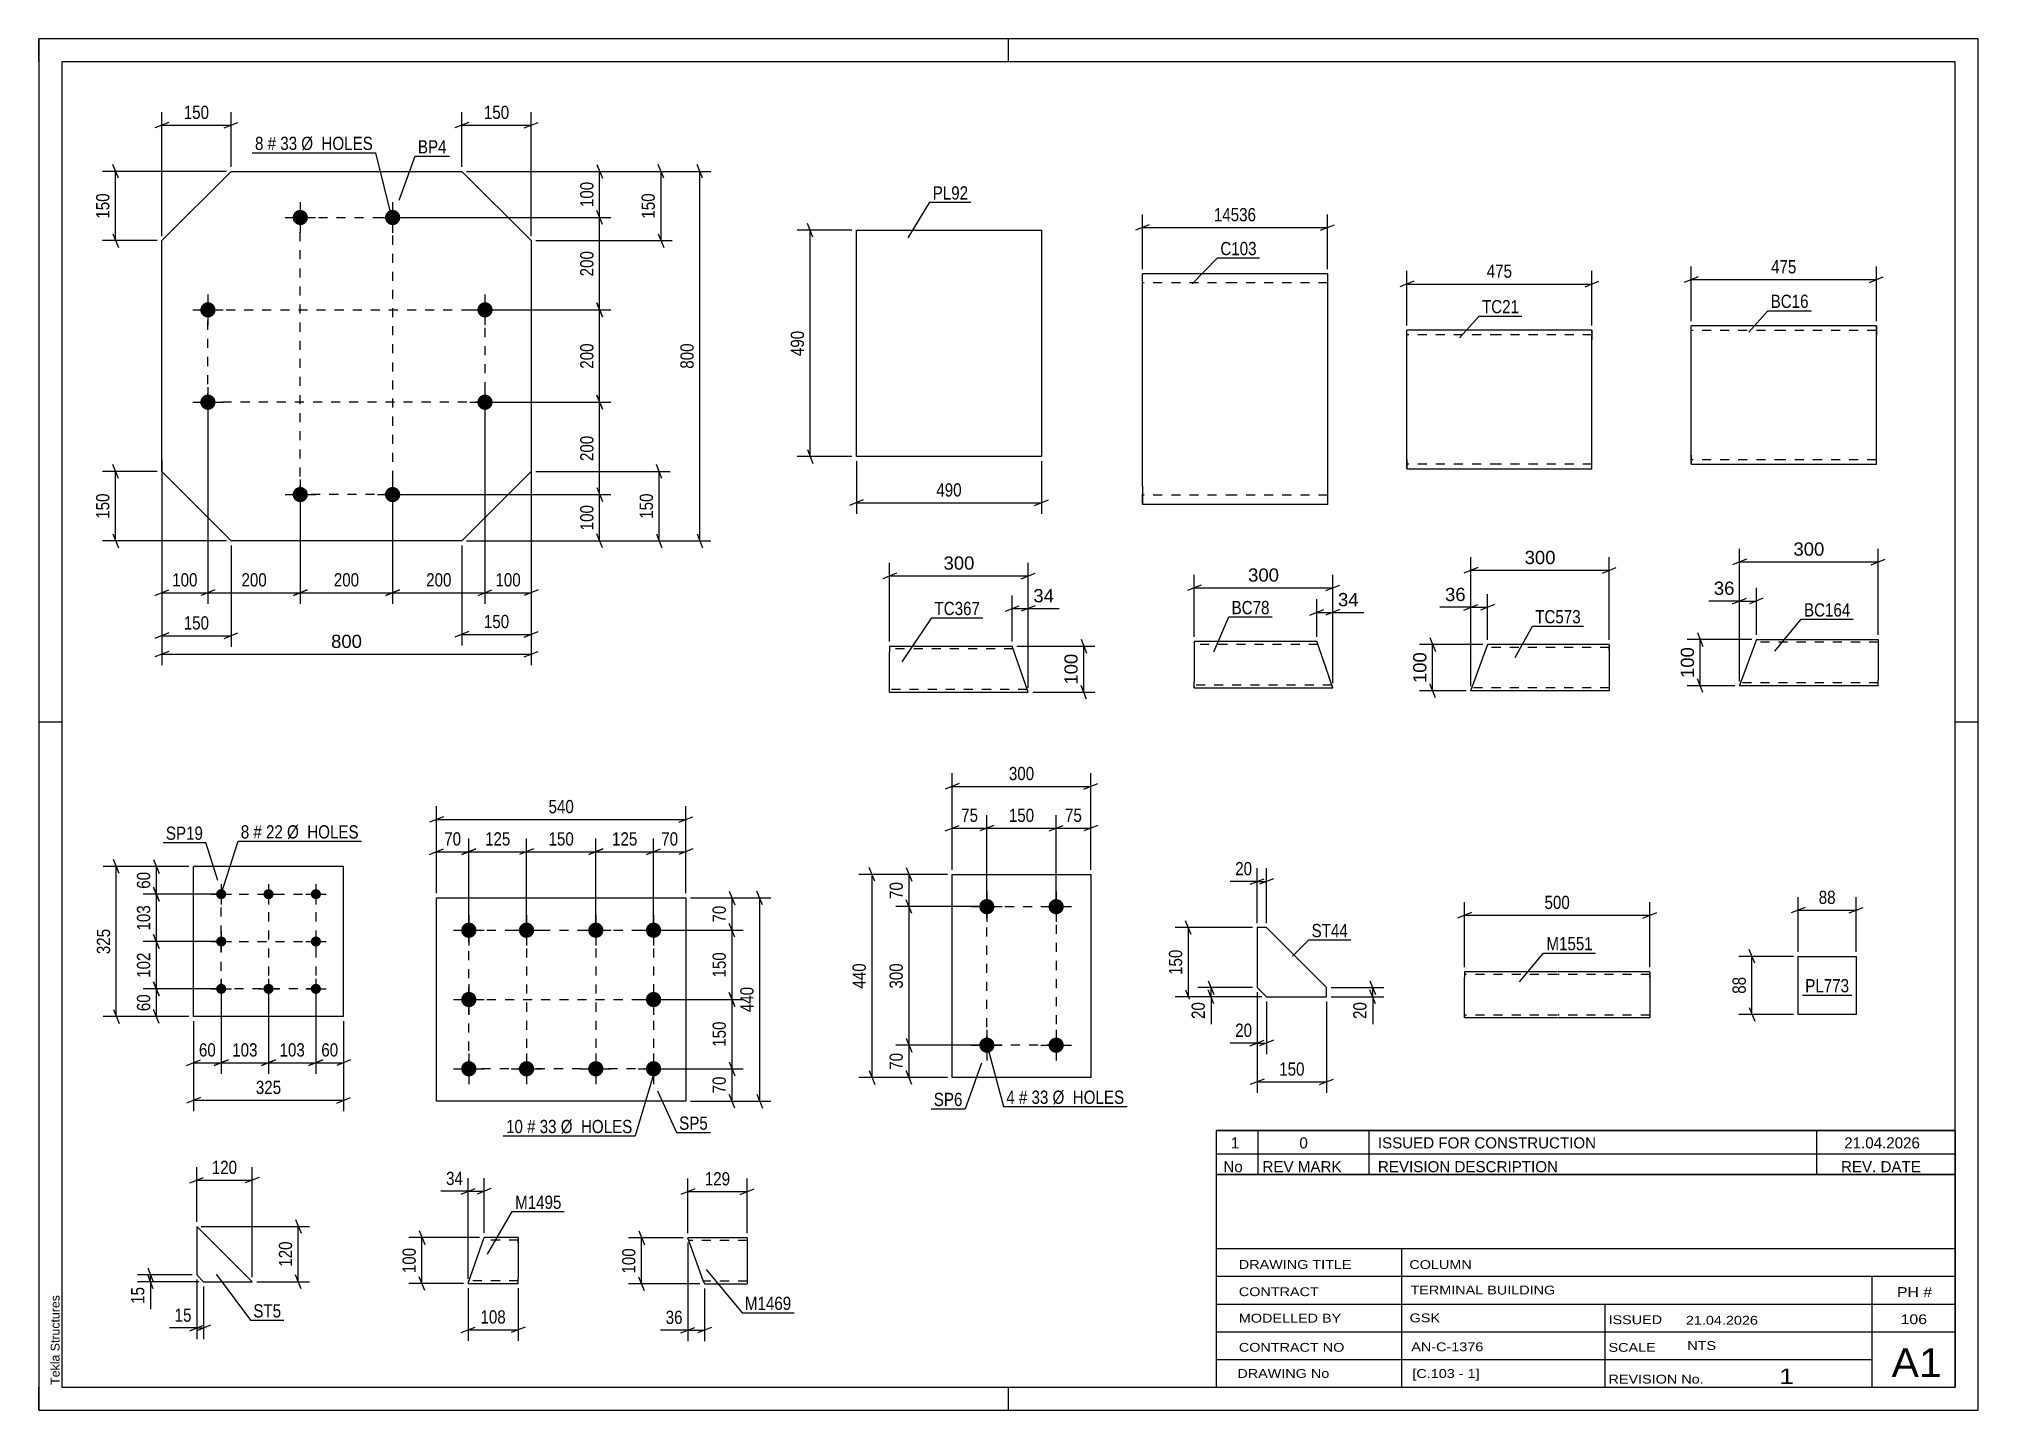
# Model space of a CAD drawing. Header units: millimetres. Extents: x 0 to 420, y 0 to 297.
import ezdxf

# ---------------------------------------------------------------- set-up
doc = ezdxf.new("R2010")
doc.units = ezdxf.units.MM
doc.linetypes.add('DXK_LINE_DOT2', pattern=[3.9198, 1.9599, -1.9599])
doc.styles.add('Arial', font='ARIAL.TTF', dxfattribs={"height": 0.2})
doc.styles.add('Arial Narrow', font='ARIALN.TTF', dxfattribs={"height": 0.2})

# ---------------------------------------------------------------- blocks, each defined once
blk = doc.blocks.new('Unknown-284928947-1134')
at = {"color": 5, "linetype": 'Continuous'}
for p, q in [((420, 297), (0, 297)), ((0, 297), (0, 0)), ((0, 292), (0, 297)), ((210, 292), (210, 297)), ((420, 0), (420, 297)), ((415, 292), (5, 292)), ((5, 292), (5, 5)), ((415, 5), (415, 292)), ((5, 149), (0, 149)), ((420, 149), (415, 149)), ((0, 0), (0, 5)), ((5, 5), (415, 5)), ((210, 0), (210, 5)), ((0, 0), (420, 0))]:
    blk.add_line(p, q, dxfattribs=at)
at = {"color": 174, "linetype": 'Continuous', "style": 'Arial'}
blk.add_text('Tekla Structures', height=1.9102, rotation=90, dxfattribs=at).set_placement((4.5, 5.5))
blk = doc.blocks.new('Part-284928947-6006 - 6005')
at = {"color": 2, "linetype": 'Continuous'}
for p, q in [((86.13, 66.94), (86.13, 110.94)), ((86.13, 110.94), (140.13, 110.94)), ((140.13, 110.94), (140.13, 66.94)), ((140.13, 66.94), (86.13, 66.94))]:
    blk.add_line(p, q, dxfattribs=at)
blk = doc.blocks.new('Bolt-284928947-6007 - 6005')
at = {"linetype": 'Continuous'}
for points in [[(93.13, 105.59, -1), (93.13, 102.29, -1)], [(105.63, 105.59, -1), (105.63, 102.29, -1)], [(120.63, 105.59, -1), (120.63, 102.29, -1)], [(133.13, 105.59, -1), (133.13, 102.29, -1)], [(93.13, 90.59, -1), (93.13, 87.29, -1)], [(133.13, 90.59, -1), (133.13, 87.29, -1)], [(93.13, 75.59, -1), (93.13, 72.29, -1)], [(105.63, 75.59, -1), (105.63, 72.29, -1)], [(120.63, 75.59, -1), (120.63, 72.29, -1)], [(133.13, 75.59, -1), (133.13, 72.29, -1)]]:
    blk.add_hatch(color=1, dxfattribs=at).paths.add_polyline_path(points)
at = {"color": 1, "linetype": 'Continuous'}
for p, q in [((93.13, 107.24), (93.13, 100.64)), ((105.63, 107.24), (105.63, 100.64)), ((120.63, 107.24), (120.63, 100.64)), ((133.13, 107.24), (133.13, 100.64)), ((89.83, 103.94), (96.43, 103.94)), ((102.33, 103.94), (108.93, 103.94)), ((117.33, 103.94), (123.93, 103.94)), ((129.83, 103.94), (136.43, 103.94)), ((89.83, 88.94), (96.43, 88.94)), ((93.13, 92.24), (93.13, 85.64)), ((129.83, 88.94), (136.43, 88.94)), ((133.13, 92.24), (133.13, 85.64)), ((93.13, 77.24), (93.13, 70.64)), ((105.63, 77.24), (105.63, 70.64)), ((120.63, 77.24), (120.63, 70.64)), ((133.13, 77.24), (133.13, 70.64)), ((89.83, 73.94), (96.43, 73.94)), ((102.33, 73.94), (108.93, 73.94)), ((117.33, 73.94), (123.93, 73.94)), ((129.83, 73.94), (136.43, 73.94))]:
    blk.add_line(p, q, dxfattribs=at)
blk = doc.blocks.new('Part-284928947-5977 - 5976')
at = {"color": 2, "linetype": 'Continuous'}
for p, q in [((66.01, 117.75), (33.51, 117.75)), ((33.51, 85.25), (33.51, 117.75)), ((66.01, 85.25), (66.01, 117.75)), ((66.01, 85.25), (33.51, 85.25))]:
    blk.add_line(p, q, dxfattribs=at)
blk = doc.blocks.new('Bolt-284928947-5978 - 5976')
at = {"linetype": 'Continuous'}
for points in [[(39.51, 112.85, -1), (39.51, 110.65, -1)], [(49.76, 112.85, -1), (49.76, 110.65, -1)], [(60.01, 112.85, -1), (60.01, 110.65, -1)], [(39.51, 102.6, -1), (39.51, 100.4, -1)], [(60.01, 102.6, -1), (60.01, 100.4, -1)], [(39.51, 92.35, -1), (39.51, 90.15, -1)], [(49.76, 92.35, -1), (49.76, 90.15, -1)], [(60.01, 92.35, -1), (60.01, 90.15, -1)]]:
    blk.add_hatch(color=1, dxfattribs=at).paths.add_polyline_path(points)
at = {"color": 1, "linetype": 'Continuous'}
for p, q in [((39.51, 113.95), (39.51, 109.55)), ((49.76, 113.95), (49.76, 109.55)), ((60.01, 113.95), (60.01, 109.55)), ((37.31, 111.75), (41.71, 111.75)), ((47.56, 111.75), (51.96, 111.75)), ((57.81, 111.75), (62.21, 111.75)), ((37.31, 101.5), (41.71, 101.5)), ((39.51, 103.7), (39.51, 99.3)), ((57.81, 101.5), (62.21, 101.5)), ((60.01, 103.7), (60.01, 99.3)), ((39.51, 93.45), (39.51, 89.05)), ((49.76, 93.45), (49.76, 89.05)), ((60.01, 93.45), (60.01, 89.05)), ((37.31, 91.25), (41.71, 91.25)), ((47.56, 91.25), (51.96, 91.25)), ((57.81, 91.25), (62.21, 91.25))]:
    blk.add_line(p, q, dxfattribs=at)
blk = doc.blocks.new('Part-284928947-5939 - 5938')
at = {"color": 2, "linetype": 'Continuous'}
for p, q in [((26.63, 253.29), (41.63, 268.29)), ((41.63, 268.29), (91.63, 268.29)), ((91.63, 268.29), (106.63, 253.29)), ((26.63, 203.29), (26.63, 253.29)), ((106.63, 253.29), (106.63, 203.29)), ((41.63, 188.29), (26.63, 203.29)), ((106.63, 203.29), (91.63, 188.29)), ((91.63, 188.29), (41.63, 188.29))]:
    blk.add_line(p, q, dxfattribs=at)
blk = doc.blocks.new('Bolt-284928947-5940 - 5938')
at = {"linetype": 'Continuous'}
for points in [[(56.63, 259.94, -1), (56.63, 256.64, -1)], [(76.63, 259.94, -1), (76.63, 256.64, -1)], [(36.63, 239.94, -1), (36.63, 236.64, -1)], [(96.63, 239.94, -1), (96.63, 236.64, -1)], [(36.63, 219.94, -1), (36.63, 216.64, -1)], [(96.63, 219.94, -1), (96.63, 216.64, -1)], [(56.63, 199.94, -1), (56.63, 196.64, -1)], [(76.63, 199.94, -1), (76.63, 196.64, -1)]]:
    blk.add_hatch(color=1, dxfattribs=at).paths.add_polyline_path(points)
at = {"color": 1, "linetype": 'Continuous'}
for p, q in [((56.63, 261.59), (56.63, 254.99)), ((76.63, 261.59), (76.63, 254.99)), ((53.33, 258.29), (59.93, 258.29)), ((73.33, 258.29), (79.93, 258.29)), ((36.63, 241.59), (36.63, 234.99)), ((96.63, 241.59), (96.63, 234.99)), ((33.33, 238.29), (39.93, 238.29)), ((93.33, 238.29), (99.93, 238.29)), ((36.63, 221.59), (36.63, 214.99)), ((96.63, 221.59), (96.63, 214.99)), ((33.33, 218.29), (39.93, 218.29)), ((93.33, 218.29), (99.93, 218.29)), ((53.33, 198.29), (59.93, 198.29)), ((56.63, 201.59), (56.63, 194.99)), ((73.33, 198.29), (79.93, 198.29)), ((76.63, 201.59), (76.63, 194.99))]:
    blk.add_line(p, q, dxfattribs=at)
blk = doc.blocks.new('Part-284928947-5907 - 5906')
at = {"color": 2, "linetype": 'Continuous'}
for p, q in [((316.26, 233.89), (296.26, 233.89)), ((296.26, 205.89), (296.26, 233.89)), ((336.36, 233.89), (316.36, 233.89)), ((336.36, 233.89), (336.36, 231.89)), ((336.36, 205.89), (336.36, 231.89)), ((296.26, 205.89), (296.26, 203.89)), ((336.36, 203.89), (336.36, 205.89)), ((296.26, 203.89), (316.26, 203.89)), ((316.36, 203.89), (336.36, 203.89))]:
    blk.add_line(p, q, dxfattribs=at)
at = {"color": 7, "linetype": 'DXK_LINE_DOT2'}
for p, q in [((316.26, 232.89), (296.26, 232.89)), ((336.36, 232.89), (316.36, 232.89)), ((336.36, 231.89), (336.36, 233.74)), ((296.26, 204.04), (296.26, 205.89)), ((296.26, 204.89), (296.26, 204.96)), ((316.26, 204.89), (296.26, 204.89)), ((336.36, 204.89), (316.36, 204.89)), ((336.36, 204.96), (336.36, 205.51)), ((336.36, 204.89), (336.36, 204.96))]:
    blk.add_line(p, q, dxfattribs=at)
blk = doc.blocks.new('Part-284928947-5988 - 5987')
at = {"color": 2, "linetype": 'Continuous'}
for p, q in [((177.06, 206.52), (177.06, 255.52)), ((177.06, 255.52), (197.06, 255.52)), ((197.16, 255.52), (217.16, 255.52)), ((217.16, 255.52), (217.16, 206.52)), ((197.06, 206.52), (177.06, 206.52)), ((217.16, 206.52), (197.16, 206.52))]:
    blk.add_line(p, q, dxfattribs=at)
blk = doc.blocks.new('Part-284928947-5947 - 5946')
at = {"color": 2, "linetype": 'Continuous'}
for p, q in [((265.87, 104.51), (263.87, 104.51)), ((263.87, 104.51), (263.87, 91.51)), ((278.87, 91.51), (265.87, 104.51)), ((263.87, 91.51), (265.87, 89.51)), ((265.87, 89.51), (278.87, 89.51)), ((278.87, 89.51), (278.87, 91.51))]:
    blk.add_line(p, q, dxfattribs=at)
blk = doc.blocks.new('Part-284928947-5915 - 5914')
at = {"color": 2, "linetype": 'Continuous'}
for p, q in [((377.84, 234.85), (357.84, 234.85)), ((357.84, 206.85), (357.84, 234.85)), ((397.94, 234.85), (377.94, 234.85)), ((397.94, 234.85), (397.94, 232.85)), ((397.94, 206.85), (397.94, 232.85)), ((357.84, 206.85), (357.84, 204.85)), ((397.94, 204.85), (397.94, 206.85)), ((357.84, 204.85), (377.84, 204.85)), ((377.94, 204.85), (397.94, 204.85))]:
    blk.add_line(p, q, dxfattribs=at)
at = {"color": 7, "linetype": 'DXK_LINE_DOT2'}
for p, q in [((377.84, 233.85), (357.84, 233.85)), ((397.94, 233.85), (377.94, 233.85)), ((397.94, 232.85), (397.94, 234.7)), ((357.84, 205), (357.84, 206.85)), ((357.84, 205.85), (357.84, 205.93)), ((377.84, 205.85), (357.84, 205.85)), ((397.94, 205.85), (377.94, 205.85)), ((397.94, 205.93), (397.94, 206.47)), ((397.94, 205.85), (397.94, 205.93))]:
    blk.add_line(p, q, dxfattribs=at)
blk = doc.blocks.new('Part-284928947-5997 - 5996')
at = {"color": 2, "linetype": 'Continuous'}
for p, q in [((197.82, 72.05), (197.82, 116.05)), ((197.82, 116.05), (227.82, 116.05)), ((227.82, 116.05), (227.82, 72.05)), ((227.82, 72.05), (197.82, 72.05))]:
    blk.add_line(p, q, dxfattribs=at)
blk = doc.blocks.new('Bolt-284928947-5998 - 5996')
at = {"linetype": 'Continuous'}
for points in [[(205.32, 110.7, -1), (205.32, 107.4, -1)], [(220.32, 110.7, -1), (220.32, 107.4, -1)], [(205.32, 80.7, -1), (205.32, 77.4, -1)], [(220.32, 80.7, -1), (220.32, 77.4, -1)]]:
    blk.add_hatch(color=1, dxfattribs=at).paths.add_polyline_path(points)
at = {"color": 1, "linetype": 'Continuous'}
for p, q in [((205.32, 112.35), (205.32, 105.75)), ((220.32, 112.35), (220.32, 105.75)), ((202.02, 109.05), (208.62, 109.05)), ((217.02, 109.05), (223.62, 109.05)), ((205.32, 82.35), (205.32, 75.75)), ((220.32, 82.35), (220.32, 75.75)), ((202.02, 79.05), (208.62, 79.05)), ((217.02, 79.05), (223.62, 79.05))]:
    blk.add_line(p, q, dxfattribs=at)
blk = doc.blocks.new('Part-284928947-6015 - 6014')
at = {"color": 2, "linetype": 'Continuous'}
for p, q in [((34.2, 39.81), (34.2, 29.31)), ((34.2, 39.81), (46.2, 27.81)), ((34.2, 29.31), (35.7, 27.81)), ((35.7, 27.81), (46.2, 27.81))]:
    blk.add_line(p, q, dxfattribs=at)
blk = doc.blocks.new('Part-284928947-6053 - 6052')
at = {"color": 2, "linetype": 'Continuous'}
for p, q in [((93.01, 27.51), (96.42, 37.42)), ((103.81, 37.42), (96.42, 37.42)), ((103.81, 37.42), (103.81, 37.33)), ((103.81, 37.33), (103.81, 36.22)), ((103.81, 36.22), (103.81, 28.62)), ((92.98, 27.42), (93.01, 27.51)), ((92.98, 27.42), (103.81, 27.42)), ((103.81, 27.42), (103.81, 28.62))]:
    blk.add_line(p, q, dxfattribs=at)
at = {"color": 7, "linetype": 'DXK_LINE_DOT2'}
for p, q in [((103.81, 36.82), (96.21, 36.82)), ((103.81, 36.22), (103.81, 37.07)), ((92.98, 27.42), (92.98, 27.42)), ((93.18, 28.02), (93.2, 28.06)), ((103.81, 28.02), (93.18, 28.02)), ((103.81, 28.06), (103.81, 28.39)), ((103.81, 28.02), (103.81, 28.06))]:
    blk.add_line(p, q, dxfattribs=at)
blk = doc.blocks.new('Part-284928947-6060 - 6059')
at = {"color": 2, "linetype": 'Continuous'}
for p, q in [((153.4, 37.34), (140.54, 37.34)), ((143.91, 28.08), (140.54, 37.34)), ((153.4, 37.34), (153.4, 27.34)), ((144.15, 27.43), (143.91, 28.08)), ((144.15, 27.43), (144.18, 27.34)), ((144.18, 27.34), (153.4, 27.34))]:
    blk.add_line(p, q, dxfattribs=at)
at = {"color": 7, "linetype": 'DXK_LINE_DOT2'}
for p, q in [((153.4, 36.74), (140.76, 36.74)), ((143.91, 28.08), (144.05, 27.69)), ((143.96, 27.94), (143.95, 27.98)), ((153.4, 27.94), (143.96, 27.94)), ((153.4, 27.94), (153.4, 27.98))]:
    blk.add_line(p, q, dxfattribs=at)
blk = doc.blocks.new('Part-284928947-6067 - 6066')
at = {"color": 2, "linetype": 'Continuous'}
for p, q in [((308.77, 94.94), (308.77, 93.74)), ((328.77, 94.94), (308.77, 94.94)), ((308.77, 85.68), (308.77, 93.74)), ((348.87, 94.94), (328.87, 94.94)), ((348.87, 94.85), (348.87, 94.94)), ((348.87, 94.85), (348.87, 93.74)), ((348.87, 93.74), (348.87, 84.94)), ((308.77, 85.03), (308.77, 85.68)), ((308.77, 84.94), (308.77, 85.03)), ((328.77, 84.94), (308.77, 84.94)), ((348.87, 84.94), (328.87, 84.94))]:
    blk.add_line(p, q, dxfattribs=at)
at = {"color": 7, "linetype": 'DXK_LINE_DOT2'}
for p, q in [((328.77, 94.34), (308.77, 94.34)), ((348.87, 94.34), (328.87, 94.34)), ((348.87, 93.74), (348.87, 94.59)), ((308.77, 85.68), (308.77, 85.29)), ((308.77, 85.54), (308.77, 85.59)), ((328.77, 85.54), (308.77, 85.54)), ((348.87, 85.54), (328.87, 85.54)), ((348.87, 85.54), (348.87, 85.59))]:
    blk.add_line(p, q, dxfattribs=at)
blk = doc.blocks.new('Part-284928947-6074 - 6073')
at = {"color": 2, "linetype": 'Continuous'}
for p, q in [((381, 85.72), (381, 98.29)), ((381, 98.29), (393.58, 98.29)), ((393.58, 98.29), (393.58, 85.72)), ((393.58, 85.72), (381, 85.72))]:
    blk.add_line(p, q, dxfattribs=at)
blk = doc.blocks.new('Part-284928947-6082 - 6081')
at = {"color": 2, "linetype": 'Continuous'}
for p, q in [((258.99, 246.13), (238.99, 246.13)), ((238.99, 200.13), (238.99, 246.13)), ((279.09, 246.13), (259.09, 246.13)), ((279.09, 246.13), (279.09, 196.13)), ((238.99, 200.13), (238.99, 196.13)), ((258.99, 196.13), (238.99, 196.13)), ((279.09, 196.13), (259.09, 196.13))]:
    blk.add_line(p, q, dxfattribs=at)
at = {"color": 7, "linetype": 'DXK_LINE_DOT2'}
for p, q in [((258.99, 244.13), (238.99, 244.13)), ((279.09, 244.13), (259.09, 244.13)), ((238.99, 196.44), (238.99, 200.13)), ((258.99, 198.13), (238.99, 198.13)), ((279.09, 198.13), (259.09, 198.13))]:
    blk.add_line(p, q, dxfattribs=at)
blk = doc.blocks.new('Part-284928947-7598 - 7597')
at = {"color": 2, "linetype": 'Continuous'}
for p, q in [((184.26, 165.47), (184.26, 164.27)), ((184.26, 165.47), (210.82, 165.47)), ((184.26, 155.56), (184.26, 164.27)), ((214.26, 155.47), (210.82, 165.47)), ((184.26, 155.47), (184.26, 155.56)), ((184.26, 155.47), (214.26, 155.47))]:
    blk.add_line(p, q, dxfattribs=at)
at = {"color": 7, "linetype": 'DXK_LINE_DOT2'}
for p, q in [((211.03, 164.87), (184.26, 164.87)), ((214.06, 156.07), (184.26, 156.07)), ((184.26, 155.56), (184.26, 155.47))]:
    blk.add_line(p, q, dxfattribs=at)
blk = doc.blocks.new('Part-284928947-7606 - 7605')
at = {"color": 2, "linetype": 'Continuous'}
for p, q in [((276.78, 166.45), (250.23, 166.45)), ((250.23, 166.45), (250.23, 157.65)), ((276.81, 166.35), (276.78, 166.45)), ((277.2, 165.25), (276.81, 166.35)), ((280.23, 156.45), (277.2, 165.25)), ((250.23, 156.8), (250.23, 157.65)), ((250.23, 156.54), (250.23, 156.8)), ((250.23, 156.45), (250.23, 156.54)), ((250.23, 156.45), (280.23, 156.45))]:
    blk.add_line(p, q, dxfattribs=at)
at = {"color": 7, "linetype": 'DXK_LINE_DOT2'}
for p, q in [((276.99, 165.85), (250.23, 165.85)), ((280.11, 156.8), (276.9, 166.09)), ((277.2, 165.25), (276.99, 165.85)), ((277.04, 165.7), (277.01, 165.8)), ((277.05, 165.67), (277.04, 165.7)), ((277.12, 165.48), (277.05, 165.67)), ((280.02, 157.05), (250.23, 157.05)), ((250.23, 156.8), (250.23, 156.45)), ((280.19, 156.54), (280.11, 156.8))]:
    blk.add_line(p, q, dxfattribs=at)
blk = doc.blocks.new('Part-284928947-7614 - 7613')
at = {"color": 2, "linetype": 'Continuous'}
for p, q in [((313.75, 165.81), (310.15, 155.9)), ((340.11, 165.81), (313.75, 165.81)), ((340.11, 165.81), (340.11, 165.72)), ((340.11, 165.72), (340.11, 164.61)), ((340.11, 164.61), (340.11, 155.81)), ((310.11, 155.81), (310.15, 155.9)), ((340.11, 155.81), (310.11, 155.81))]:
    blk.add_line(p, q, dxfattribs=at)
at = {"color": 7, "linetype": 'DXK_LINE_DOT2'}
for p, q in [((313.72, 165.72), (313.32, 164.61)), ((340.11, 165.21), (313.53, 165.21)), ((340.11, 164.61), (340.11, 165.46)), ((310.11, 155.81), (310.11, 155.81)), ((340.11, 156.41), (310.33, 156.41))]:
    blk.add_line(p, q, dxfattribs=at)
blk = doc.blocks.new('Part-284928947-7622 - 7621')
at = {"color": 2, "linetype": 'Continuous'}
for p, q in [((371.96, 166.9), (368.76, 158.1)), ((371.96, 166.9), (398.32, 166.9)), ((398.32, 166.9), (398.32, 166.81)), ((398.32, 166.81), (398.32, 166.16)), ((398.32, 166.16), (398.32, 158.1)), ((368.32, 156.9), (368.36, 156.99)), ((398.32, 156.9), (368.32, 156.9)), ((368.36, 156.99), (368.59, 157.64)), ((368.76, 158.1), (368.59, 157.64)), ((398.32, 156.9), (398.32, 158.1))]:
    blk.add_line(p, q, dxfattribs=at)
at = {"color": 7, "linetype": 'DXK_LINE_DOT2'}
for p, q in [((371.53, 165.7), (371.53, 165.7)), ((398.32, 166.3), (371.75, 166.3)), ((398.32, 166.9), (398.32, 166.9)), ((398.32, 166.55), (398.32, 166.16)), ((368.32, 156.9), (368.36, 156.99)), ((368.45, 157.25), (368.76, 158.1)), ((398.32, 157.5), (368.54, 157.5)), ((398.32, 156.99), (398.32, 157.25)), ((398.32, 156.9), (398.32, 156.99))]:
    blk.add_line(p, q, dxfattribs=at)
blk = doc.blocks.new('Rectangle-284928947-7517 - 6005')
at = {"color": 1, "linetype": 'DXK_LINE_DOT2'}
blk.add_lwpolyline([(93.13, 103.94), (133.13, 103.94), (133.13, 73.94), (93.13, 73.94), (93.13, 103.94)], close=True, dxfattribs=at)
blk = doc.blocks.new('Rectangle-284928947-7507 - 5976')
at = {"color": 1, "linetype": 'DXK_LINE_DOT2'}
blk.add_lwpolyline([(39.5, 111.75), (60.01, 111.75), (60.01, 91.25), (39.5, 91.25), (39.5, 111.75)], close=True, dxfattribs=at)
blk = doc.blocks.new('Rectangle-284928947-7438 - 5938')
at = {"color": 1, "linetype": 'DXK_LINE_DOT2'}
blk.add_lwpolyline([(56.63, 258.29), (76.63, 258.29), (76.63, 198.29), (56.63, 198.29), (56.63, 258.29)], close=True, dxfattribs=at)
blk = doc.blocks.new('Rectangle-284928947-7576 - 5996')
at = {"color": 1, "linetype": 'DXK_LINE_DOT2'}
blk.add_lwpolyline([(205.32, 109.05), (220.32, 109.05), (220.32, 79.05), (205.32, 79.05), (205.32, 109.05)], close=True, dxfattribs=at)
blk = doc.blocks.new('Line-284928947-7541 - 6005')
at = {"color": 1, "linetype": 'DXK_LINE_DOT2'}
blk.add_line((105.63, 103.94), (105.63, 73.94), dxfattribs=at)
blk = doc.blocks.new('Line-284928947-7527 - 5976')
at = {"color": 1, "linetype": 'DXK_LINE_DOT2'}
blk.add_line((39.5, 101.5), (60.01, 101.5), dxfattribs=at)
blk = doc.blocks.new('Rectangle-284928947-7448 - 5938')
at = {"color": 1, "linetype": 'DXK_LINE_DOT2'}
blk.add_lwpolyline([(36.63, 238.29), (96.63, 238.29), (96.63, 218.29), (36.63, 218.29), (36.63, 238.29)], close=True, dxfattribs=at)
blk = doc.blocks.new('Line-284928947-7548 - 6005')
at = {"color": 1, "linetype": 'DXK_LINE_DOT2'}
blk.add_line((120.63, 103.94), (120.63, 73.94), dxfattribs=at)
blk = doc.blocks.new('Line-284928947-7534 - 5976')
at = {"color": 1, "linetype": 'DXK_LINE_DOT2'}
blk.add_line((49.76, 111.75), (49.76, 91.25), dxfattribs=at)
blk = doc.blocks.new('Line-284928947-7555 - 6005')
at = {"color": 1, "linetype": 'DXK_LINE_DOT2'}
blk.add_line((93.13, 88.94), (133.13, 88.94), dxfattribs=at)
blk = doc.blocks.new('StraightDimension-284928947-6319 - 6005')
at = {"color": 7, "linetype": 'Continuous'}
for p, q in [((134.13, 73.94), (152.53, 73.94)), ((149.53, 75.44), (150.73, 72.44)), ((150.13, 66.94), (150.13, 73.94)), ((150.73, 65.44), (149.53, 68.44)), ((141.13, 66.94), (152.53, 66.94))]:
    blk.add_line(p, q, dxfattribs=at)
at = {"color": 0}
blk.add_wipeout([(149.38, 72.87), (145.18, 72.87), (145.18, 68.01), (149.38, 68.01)], dxfattribs=at)
at = {"color": 3, "style": 'Arial Narrow'}
blk.add_text('70', height=2.863, rotation=90.0002, dxfattribs=at).set_placement((148.78, 68.61))
blk = doc.blocks.new('StraightDimension-284928947-6316 - 6005')
at = {"color": 7, "linetype": 'Continuous'}
for p, q in [((141.13, 110.94), (152.53, 110.94)), ((149.53, 112.44), (150.73, 109.44)), ((150.13, 103.94), (150.13, 110.94)), ((150.73, 102.44), (149.53, 105.44)), ((134.13, 103.94), (152.53, 103.94))]:
    blk.add_line(p, q, dxfattribs=at)
at = {"color": 0}
blk.add_wipeout([(149.38, 109.87), (145.18, 109.87), (145.18, 105.01), (149.38, 105.01)], dxfattribs=at)
at = {"color": 3, "style": 'Arial Narrow'}
blk.add_text('70', height=2.863, rotation=90.0002, dxfattribs=at).set_placement((148.78, 105.61))
blk = doc.blocks.new('StraightDimension-284928947-6332 - 6005')
at = {"color": 7, "linetype": 'Continuous'}
for p, q in [((141.13, 110.94), (158.53, 110.94)), ((156.73, 109.44), (155.53, 112.44)), ((156.13, 66.94), (156.13, 110.94)), ((155.53, 68.44), (156.73, 65.44)), ((141.13, 66.94), (158.53, 66.94))]:
    blk.add_line(p, q, dxfattribs=at)
at = {"color": 0}
blk.add_wipeout([(155.38, 92.28), (151.18, 92.28), (151.18, 85.6), (155.38, 85.6)], dxfattribs=at)
at = {"color": 3, "style": 'Arial Narrow'}
blk.add_text('440', height=2.863, rotation=90.0002, dxfattribs=at).set_placement((154.78, 86.2))
blk = doc.blocks.new('StraightDimension-284928947-6336 - 6005')
at = {"color": 7, "linetype": 'Continuous'}
for p, q in [((133.13, 104.94), (133.13, 123.79)), ((140.13, 111.94), (140.13, 123.79)), ((131.63, 120.34), (134.63, 121.54)), ((133.13, 120.94), (140.13, 120.94)), ((141.63, 121.54), (138.63, 120.34))]:
    blk.add_line(p, q, dxfattribs=at)
at = {"color": 0}
blk.add_wipeout([(139.06, 121.69), (139.06, 125.89), (134.2, 125.89), (134.2, 121.69)], dxfattribs=at)
at = {"color": 3, "style": 'Arial Narrow'}
blk.add_text('70', height=2.863, dxfattribs=at).set_placement((134.8, 122.29))
blk = doc.blocks.new('StraightDimension-284928947-6340 - 6005')
at = {"color": 7, "linetype": 'Continuous'}
for p, q in [((86.13, 111.94), (86.13, 123.79)), ((93.13, 104.94), (93.13, 123.79)), ((84.63, 120.34), (87.63, 121.54)), ((86.13, 120.94), (93.13, 120.94)), ((94.63, 121.54), (91.63, 120.34))]:
    blk.add_line(p, q, dxfattribs=at)
at = {"color": 0}
blk.add_wipeout([(92.06, 121.69), (92.06, 125.89), (87.2, 125.89), (87.2, 121.69)], dxfattribs=at)
at = {"color": 3, "style": 'Arial Narrow'}
blk.add_text('70', height=2.863, dxfattribs=at).set_placement((87.8, 122.29))
blk = doc.blocks.new('StraightDimension-284928947-6356 - 6005')
at = {"color": 7, "linetype": 'Continuous'}
for p, q in [((86.13, 111.94), (86.13, 130.79)), ((140.13, 111.94), (140.13, 130.79)), ((87.63, 128.54), (84.63, 127.34)), ((86.13, 127.94), (140.13, 127.94)), ((138.63, 127.34), (141.63, 128.54))]:
    blk.add_line(p, q, dxfattribs=at)
at = {"color": 0}
blk.add_wipeout([(116.47, 128.69), (116.47, 132.89), (109.79, 132.89), (109.79, 128.69)], dxfattribs=at)
at = {"color": 3, "style": 'Arial Narrow'}
blk.add_text('540', height=2.863, dxfattribs=at).set_placement((110.39, 129.29))
blk = doc.blocks.new('StraightDimension-284928947-9941 - 6005')
at = {"color": 7, "linetype": 'Continuous'}
for p, q in [((134.13, 88.94), (152.53, 88.94)), ((150.73, 87.44), (149.53, 90.44)), ((150.13, 73.94), (150.13, 88.94)), ((134.13, 73.94), (152.53, 73.94)), ((149.53, 75.44), (150.73, 72.44))]:
    blk.add_line(p, q, dxfattribs=at)
at = {"color": 0}
blk.add_wipeout([(149.38, 84.78), (145.18, 84.78), (145.18, 78.1), (149.38, 78.1)], dxfattribs=at)
at = {"color": 3, "style": 'Arial Narrow'}
blk.add_text('150', height=2.863, rotation=90.0002, dxfattribs=at).set_placement((148.78, 78.7))
blk = doc.blocks.new('StraightDimension-284928947-9943 - 6005')
at = {"color": 7, "linetype": 'Continuous'}
for p, q in [((150.73, 102.44), (149.53, 105.44)), ((134.13, 103.94), (152.53, 103.94)), ((150.13, 88.94), (150.13, 103.94)), ((134.13, 88.94), (152.53, 88.94)), ((149.53, 90.44), (150.73, 87.44))]:
    blk.add_line(p, q, dxfattribs=at)
at = {"color": 0}
blk.add_wipeout([(149.38, 99.78), (145.18, 99.78), (145.18, 93.1), (149.38, 93.1)], dxfattribs=at)
at = {"color": 3, "style": 'Arial Narrow'}
blk.add_text('150', height=2.863, rotation=90.0002, dxfattribs=at).set_placement((148.78, 93.7))
blk = doc.blocks.new('StraightDimension-284928947-9963 - 6005')
at = {"color": 7, "linetype": 'Continuous'}
for p, q in [((93.13, 104.94), (93.13, 123.79)), ((105.63, 104.94), (105.63, 123.79)), ((91.63, 120.34), (94.63, 121.54)), ((93.13, 120.94), (105.63, 120.94)), ((107.13, 121.54), (104.13, 120.34))]:
    blk.add_line(p, q, dxfattribs=at)
at = {"color": 0}
blk.add_wipeout([(102.72, 121.69), (102.72, 125.89), (96.04, 125.89), (96.04, 121.69)], dxfattribs=at)
at = {"color": 3, "style": 'Arial Narrow'}
blk.add_text('125', height=2.863, dxfattribs=at).set_placement((96.64, 122.29))
blk = doc.blocks.new('StraightDimension-284928947-9965 - 6005')
at = {"color": 7, "linetype": 'Continuous'}
for p, q in [((105.63, 104.94), (105.63, 123.79)), ((120.63, 104.94), (120.63, 123.79)), ((107.13, 121.54), (104.13, 120.34)), ((105.63, 120.94), (120.63, 120.94)), ((119.13, 120.34), (122.13, 121.54))]:
    blk.add_line(p, q, dxfattribs=at)
at = {"color": 0}
blk.add_wipeout([(116.47, 121.69), (116.47, 125.89), (109.79, 125.89), (109.79, 121.69)], dxfattribs=at)
at = {"color": 3, "style": 'Arial Narrow'}
blk.add_text('150', height=2.863, dxfattribs=at).set_placement((110.39, 122.29))
blk = doc.blocks.new('StraightDimension-284928947-9967 - 6005')
at = {"color": 7, "linetype": 'Continuous'}
for p, q in [((120.63, 104.94), (120.63, 123.79)), ((133.13, 104.94), (133.13, 123.79)), ((122.13, 121.54), (119.13, 120.34)), ((120.63, 120.94), (133.13, 120.94)), ((131.63, 120.34), (134.63, 121.54))]:
    blk.add_line(p, q, dxfattribs=at)
at = {"color": 0}
blk.add_wipeout([(130.22, 121.69), (130.22, 125.89), (123.54, 125.89), (123.54, 121.69)], dxfattribs=at)
at = {"color": 3, "style": 'Arial Narrow'}
blk.add_text('125', height=2.863, dxfattribs=at).set_placement((124.14, 122.29))
blk = doc.blocks.new('StraightDimension-284928947-6236 - 5976')
at = {"color": 7, "linetype": 'Continuous'}
for p, q in [((32.51, 117.75), (22.62, 117.75)), ((24.87, 119.25), (26.07, 116.25)), ((25.47, 111.75), (25.47, 117.75)), ((38.5, 111.75), (22.62, 111.75)), ((26.07, 110.25), (24.87, 113.25))]:
    blk.add_line(p, q, dxfattribs=at)
at = {"color": 0}
blk.add_wipeout([(24.72, 117.18), (20.52, 117.18), (20.52, 112.32), (24.72, 112.32)], dxfattribs=at)
at = {"color": 3, "style": 'Arial Narrow'}
blk.add_text('60', height=2.863, rotation=90.0002, dxfattribs=at).set_placement((24.12, 112.92))
blk = doc.blocks.new('StraightDimension-284928947-6239 - 5976')
at = {"color": 7, "linetype": 'Continuous'}
for p, q in [((24.87, 92.75), (26.07, 89.75)), ((38.51, 91.25), (22.62, 91.25)), ((25.47, 85.25), (25.47, 91.25)), ((32.51, 85.25), (22.62, 85.25)), ((26.07, 83.75), (24.87, 86.75))]:
    blk.add_line(p, q, dxfattribs=at)
at = {"color": 0}
blk.add_wipeout([(24.72, 90.68), (20.52, 90.68), (20.52, 85.82), (24.72, 85.82)], dxfattribs=at)
at = {"color": 3, "style": 'Arial Narrow'}
blk.add_text('60', height=2.863, rotation=90.0002, dxfattribs=at).set_placement((24.12, 86.42))
blk = doc.blocks.new('StraightDimension-284928947-6252 - 5976')
at = {"color": 7, "linetype": 'Continuous'}
for p, q in [((32.51, 117.75), (13.94, 117.75)), ((17.39, 116.25), (16.19, 119.25)), ((16.79, 85.25), (16.79, 117.75)), ((32.51, 85.25), (13.94, 85.25)), ((16.19, 86.75), (17.39, 83.75))]:
    blk.add_line(p, q, dxfattribs=at)
at = {"color": 0}
blk.add_wipeout([(16.04, 104.84), (11.84, 104.84), (11.84, 98.16), (16.04, 98.16)], dxfattribs=at)
at = {"color": 3, "style": 'Arial Narrow'}
blk.add_text('325', height=2.863, rotation=90.0002, dxfattribs=at).set_placement((15.44, 98.76))
blk = doc.blocks.new('StraightDimension-284928947-6256 - 5976')
at = {"color": 7, "linetype": 'Continuous'}
for p, q in [((60.01, 90.25), (60.01, 72.85)), ((66.01, 84.25), (66.01, 72.85)), ((58.51, 74.65), (61.51, 75.85)), ((67.51, 75.85), (64.51, 74.65)), ((60.01, 75.25), (66.01, 75.25))]:
    blk.add_line(p, q, dxfattribs=at)
at = {"color": 0}
blk.add_wipeout([(65.43, 76), (65.43, 80.2), (60.58, 80.2), (60.58, 76)], dxfattribs=at)
at = {"color": 3, "style": 'Arial Narrow'}
blk.add_text('60', height=2.863, dxfattribs=at).set_placement((61.18, 76.6))
blk = doc.blocks.new('StraightDimension-284928947-6259 - 5976')
at = {"color": 7, "linetype": 'Continuous'}
for p, q in [((39.51, 90.25), (39.51, 72.85)), ((33.51, 84.25), (33.51, 72.85)), ((32.01, 74.65), (35.01, 75.85)), ((41.01, 75.85), (38.01, 74.65)), ((33.51, 75.25), (39.51, 75.25))]:
    blk.add_line(p, q, dxfattribs=at)
at = {"color": 0}
blk.add_wipeout([(38.93, 76), (38.93, 80.2), (34.08, 80.2), (34.08, 76)], dxfattribs=at)
at = {"color": 3, "style": 'Arial Narrow'}
blk.add_text('60', height=2.863, dxfattribs=at).set_placement((34.68, 76.6))
blk = doc.blocks.new('StraightDimension-284928947-6272 - 5976')
at = {"color": 7, "linetype": 'Continuous'}
for p, q in [((33.51, 84.25), (33.51, 64.73)), ((66.01, 84.25), (66.01, 64.73)), ((35.01, 67.73), (32.01, 66.53)), ((64.51, 66.53), (67.51, 67.73)), ((33.51, 67.13), (66.01, 67.13))]:
    blk.add_line(p, q, dxfattribs=at)
at = {"color": 0}
blk.add_wipeout([(53.1, 67.88), (53.1, 72.08), (46.41, 72.08), (46.41, 67.88)], dxfattribs=at)
at = {"color": 3, "style": 'Arial Narrow'}
blk.add_text('325', height=2.863, dxfattribs=at).set_placement((47.01, 68.48))
blk = doc.blocks.new('StraightDimension-284928947-9921 - 5976')
at = {"color": 7, "linetype": 'Continuous'}
for p, q in [((38.51, 101.5), (22.62, 101.5)), ((24.87, 103), (26.07, 100)), ((25.47, 91.25), (25.47, 101.5)), ((26.07, 89.75), (24.87, 92.75)), ((38.51, 91.25), (22.62, 91.25))]:
    blk.add_line(p, q, dxfattribs=at)
at = {"color": 0}
blk.add_wipeout([(24.72, 99.72), (20.52, 99.72), (20.52, 93.03), (24.72, 93.03)], dxfattribs=at)
at = {"color": 3, "style": 'Arial Narrow'}
blk.add_text('102', height=2.863, rotation=90.0002, dxfattribs=at).set_placement((24.12, 93.63))
blk = doc.blocks.new('StraightDimension-284928947-9923 - 5976')
at = {"color": 7, "linetype": 'Continuous'}
for p, q in [((38.5, 111.75), (22.62, 111.75)), ((24.87, 113.25), (26.07, 110.25)), ((25.47, 101.5), (25.47, 111.75)), ((38.5, 101.5), (22.62, 101.5)), ((26.07, 100), (24.87, 103))]:
    blk.add_line(p, q, dxfattribs=at)
at = {"color": 0}
blk.add_wipeout([(24.72, 109.97), (20.52, 109.97), (20.52, 103.28), (24.72, 103.28)], dxfattribs=at)
at = {"color": 3, "style": 'Arial Narrow'}
blk.add_text('103', height=2.863, rotation=90.0002, dxfattribs=at).set_placement((24.12, 103.88))
blk = doc.blocks.new('StraightDimension-284928947-9925 - 5976')
at = {"color": 7, "linetype": 'Continuous'}
for p, q in [((39.51, 90.25), (39.51, 72.85)), ((49.76, 90.25), (49.76, 72.85)), ((38.01, 74.65), (41.01, 75.85)), ((51.26, 75.85), (48.26, 74.65)), ((39.51, 75.25), (49.76, 75.25))]:
    blk.add_line(p, q, dxfattribs=at)
at = {"color": 0}
blk.add_wipeout([(47.97, 76), (47.97, 80.2), (41.29, 80.2), (41.29, 76)], dxfattribs=at)
at = {"color": 3, "style": 'Arial Narrow'}
blk.add_text('103', height=2.863, dxfattribs=at).set_placement((41.89, 76.6))
blk = doc.blocks.new('StraightDimension-284928947-9927 - 5976')
at = {"color": 7, "linetype": 'Continuous'}
for p, q in [((49.76, 90.25), (49.76, 72.85)), ((60.01, 90.25), (60.01, 72.85)), ((48.26, 74.65), (51.26, 75.85)), ((61.51, 75.85), (58.51, 74.65)), ((49.76, 75.25), (60.01, 75.25))]:
    blk.add_line(p, q, dxfattribs=at)
at = {"color": 0}
blk.add_wipeout([(58.22, 76), (58.22, 80.2), (51.54, 80.2), (51.54, 76)], dxfattribs=at)
at = {"color": 3, "style": 'Arial Narrow'}
blk.add_text('103', height=2.863, dxfattribs=at).set_placement((52.14, 76.6))
blk = doc.blocks.new('StraightDimension-284928947-6116 - 5938')
at = {"color": 7, "linetype": 'Continuous'}
for p, q in [((93.13, 278.89), (90.13, 277.69)), ((91.63, 269.29), (91.63, 281.14)), ((91.63, 278.29), (106.63, 278.29)), ((105.13, 277.69), (108.13, 278.89)), ((106.63, 254.29), (106.63, 281.14))]:
    blk.add_line(p, q, dxfattribs=at)
at = {"color": 0}
blk.add_wipeout([(102.48, 279.04), (102.48, 283.24), (95.79, 283.24), (95.79, 279.04)], dxfattribs=at)
at = {"color": 3, "style": 'Arial Narrow'}
blk.add_text('150', height=2.863, dxfattribs=at).set_placement((96.39, 279.64))
blk = doc.blocks.new('StraightDimension-284928947-6132 - 5938')
at = {"color": 7, "linetype": 'Continuous'}
for p, q in [((17.23, 266.79), (16.03, 269.79)), ((40.63, 268.29), (13.78, 268.29)), ((16.63, 253.29), (16.63, 268.29)), ((25.63, 253.29), (13.78, 253.29)), ((16.03, 254.79), (17.23, 251.79))]:
    blk.add_line(p, q, dxfattribs=at)
at = {"color": 0}
blk.add_wipeout([(15.88, 264.14), (11.68, 264.14), (11.68, 257.45), (15.88, 257.45)], dxfattribs=at)
at = {"color": 3, "style": 'Arial Narrow'}
blk.add_text('150', height=2.863, rotation=90.0002, dxfattribs=at).set_placement((15.28, 258.05))
blk = doc.blocks.new('StraightDimension-284928947-6120 - 5938')
at = {"color": 7, "linetype": 'Continuous'}
for p, q in [((28.13, 278.89), (25.13, 277.69)), ((26.63, 254.29), (26.63, 281.14)), ((26.63, 278.29), (41.63, 278.29)), ((40.13, 277.69), (43.13, 278.89)), ((41.63, 269.29), (41.63, 281.14))]:
    blk.add_line(p, q, dxfattribs=at)
at = {"color": 0}
blk.add_wipeout([(37.48, 279.04), (37.48, 283.24), (30.79, 283.24), (30.79, 279.04)], dxfattribs=at)
at = {"color": 3, "style": 'Arial Narrow'}
blk.add_text('150', height=2.863, dxfattribs=at).set_placement((31.39, 279.64))
blk = doc.blocks.new('StraightDimension-284928947-9915 - 5938')
at = {"color": 7, "linetype": 'Continuous'}
for p, q in [((122.06, 216.79), (120.86, 219.79)), ((97.63, 218.29), (123.86, 218.29)), ((121.46, 198.29), (121.46, 218.29)), ((77.63, 198.29), (123.86, 198.29)), ((120.86, 199.79), (122.06, 196.79))]:
    blk.add_line(p, q, dxfattribs=at)
at = {"color": 0}
blk.add_wipeout([(120.71, 211.64), (116.51, 211.64), (116.51, 204.95), (120.71, 204.95)], dxfattribs=at)
at = {"color": 3, "style": 'Arial Narrow'}
blk.add_text('200', height=2.863, rotation=90.0002, dxfattribs=at).set_placement((120.11, 205.55))
blk = doc.blocks.new('StraightDimension-284928947-6124 - 5938')
at = {"color": 7, "linetype": 'Continuous'}
for p, q in [((106.63, 202.29), (106.63, 165.62)), ((91.63, 187.29), (91.63, 165.62)), ((93.13, 168.62), (90.13, 167.42)), ((91.63, 168.02), (106.63, 168.02)), ((105.13, 167.42), (108.13, 168.62))]:
    blk.add_line(p, q, dxfattribs=at)
at = {"color": 0}
blk.add_wipeout([(102.48, 168.77), (102.48, 172.97), (95.79, 172.97), (95.79, 168.77)], dxfattribs=at)
at = {"color": 3, "style": 'Arial Narrow'}
blk.add_text('150', height=2.863, dxfattribs=at).set_placement((96.39, 169.37))
blk = doc.blocks.new('StraightDimension-284928947-6128 - 5938')
at = {"color": 7, "linetype": 'Continuous'}
for p, q in [((26.63, 202.29), (26.63, 165.32)), ((41.63, 187.29), (41.63, 165.32)), ((28.13, 168.32), (25.13, 167.12)), ((40.13, 167.12), (43.13, 168.32)), ((26.63, 167.72), (41.63, 167.72))]:
    blk.add_line(p, q, dxfattribs=at)
at = {"color": 0}
blk.add_wipeout([(37.48, 168.47), (37.48, 172.67), (30.79, 172.67), (30.79, 168.47)], dxfattribs=at)
at = {"color": 3, "style": 'Arial Narrow'}
blk.add_text('150', height=2.863, dxfattribs=at).set_placement((31.39, 169.07))
blk = doc.blocks.new('StraightDimension-284928947-6136 - 5938')
at = {"color": 7, "linetype": 'Continuous'}
for p, q in [((25.63, 203.29), (13.78, 203.29)), ((17.23, 201.79), (16.03, 204.79)), ((16.63, 188.29), (16.63, 203.29)), ((16.03, 189.79), (17.23, 186.79)), ((40.63, 188.29), (13.78, 188.29))]:
    blk.add_line(p, q, dxfattribs=at)
at = {"color": 0}
blk.add_wipeout([(15.88, 199.14), (11.68, 199.14), (11.68, 192.45), (15.88, 192.45)], dxfattribs=at)
at = {"color": 3, "style": 'Arial Narrow'}
blk.add_text('150', height=2.863, rotation=90.0002, dxfattribs=at).set_placement((15.28, 193.05))
blk = doc.blocks.new('StraightDimension-284928947-7413 - 5938')
at = {"color": 7, "linetype": 'Continuous'}
for p, q in [((26.63, 205.79), (26.63, 161.32)), ((106.63, 205.79), (106.63, 161.32)), ((28.13, 164.32), (25.13, 163.12)), ((105.13, 163.12), (108.13, 164.32)), ((26.63, 163.72), (106.63, 163.72))]:
    blk.add_line(p, q, dxfattribs=at)
at = {"color": 0}
blk.add_wipeout([(70.57, 164.47), (70.57, 168.67), (62.7, 168.67), (62.7, 164.47)], dxfattribs=at)
at = {"color": 3, "style": 'Arial'}
blk.add_text('800', height=2.865, dxfattribs=at).set_placement((63.3, 165.07))
blk = doc.blocks.new('StraightDimension-284928947-6140 - 5938')
at = {"color": 7, "linetype": 'Continuous'}
for p, q in [((135.35, 266.79), (134.15, 269.79)), ((92.63, 268.29), (137.15, 268.29)), ((134.75, 253.29), (134.75, 268.29)), ((107.63, 253.29), (137.15, 253.29)), ((134.15, 254.79), (135.35, 251.79))]:
    blk.add_line(p, q, dxfattribs=at)
at = {"color": 0}
blk.add_wipeout([(134, 264.14), (129.8, 264.14), (129.8, 257.45), (134, 257.45)], dxfattribs=at)
at = {"color": 3, "style": 'Arial Narrow'}
blk.add_text('150', height=2.863, rotation=90.0002, dxfattribs=at).set_placement((133.4, 258.05))
blk = doc.blocks.new('StraightDimension-284928947-6144 - 5938')
at = {"color": 7, "linetype": 'Continuous'}
for p, q in [((107.63, 203.29), (136.75, 203.29)), ((134.95, 201.79), (133.75, 204.79)), ((134.35, 188.29), (134.35, 203.29)), ((133.75, 189.79), (134.95, 186.79)), ((92.63, 188.29), (136.75, 188.29))]:
    blk.add_line(p, q, dxfattribs=at)
at = {"color": 0}
blk.add_wipeout([(133.6, 199.14), (129.4, 199.14), (129.4, 192.45), (133.6, 192.45)], dxfattribs=at)
at = {"color": 3, "style": 'Arial Narrow'}
blk.add_text('150', height=2.863, rotation=90.0002, dxfattribs=at).set_placement((133, 193.05))
blk = doc.blocks.new('StraightDimension-284928947-6148 - 5938')
at = {"color": 7, "linetype": 'Continuous'}
for p, q in [((96.63, 217.29), (96.63, 174.65)), ((106.63, 202.29), (106.63, 174.65)), ((95.13, 176.45), (98.13, 177.65)), ((96.63, 177.05), (106.63, 177.05)), ((108.13, 177.65), (105.13, 176.45))]:
    blk.add_line(p, q, dxfattribs=at)
at = {"color": 0}
blk.add_wipeout([(104.98, 177.8), (104.98, 182), (98.29, 182), (98.29, 177.8)], dxfattribs=at)
at = {"color": 3, "style": 'Arial Narrow'}
blk.add_text('100', height=2.863, dxfattribs=at).set_placement((98.89, 178.4))
blk = doc.blocks.new('StraightDimension-284928947-6152 - 5938')
at = {"color": 7, "linetype": 'Continuous'}
for p, q in [((36.63, 217.29), (36.63, 174.65)), ((26.63, 202.29), (26.63, 174.65)), ((25.13, 176.45), (28.13, 177.65)), ((26.63, 177.05), (36.63, 177.05)), ((38.13, 177.65), (35.13, 176.45))]:
    blk.add_line(p, q, dxfattribs=at)
at = {"color": 0}
blk.add_wipeout([(34.98, 177.8), (34.98, 182), (28.29, 182), (28.29, 177.8)], dxfattribs=at)
at = {"color": 3, "style": 'Arial Narrow'}
blk.add_text('100', height=2.863, dxfattribs=at).set_placement((28.89, 178.4))
blk = doc.blocks.new('StraightDimension-284928947-6172 - 5938')
at = {"color": 7, "linetype": 'Continuous'}
for p, q in [((120.86, 269.79), (122.06, 266.79)), ((92.63, 268.29), (123.86, 268.29)), ((121.46, 258.29), (121.46, 268.29)), ((77.63, 258.29), (123.86, 258.29)), ((122.06, 256.79), (120.86, 259.79))]:
    blk.add_line(p, q, dxfattribs=at)
at = {"color": 0}
blk.add_wipeout([(120.71, 266.64), (116.51, 266.64), (116.51, 259.95), (120.71, 259.95)], dxfattribs=at)
at = {"color": 3, "style": 'Arial Narrow'}
blk.add_text('100', height=2.863, rotation=90.0002, dxfattribs=at).set_placement((120.11, 260.55))
blk = doc.blocks.new('StraightDimension-284928947-6176 - 5938')
at = {"color": 7, "linetype": 'Continuous'}
for p, q in [((77.63, 198.29), (123.86, 198.29)), ((120.86, 199.79), (122.06, 196.79)), ((121.46, 188.29), (121.46, 198.29)), ((122.06, 186.79), (120.86, 189.79)), ((92.63, 188.29), (123.86, 188.29))]:
    blk.add_line(p, q, dxfattribs=at)
at = {"color": 0}
blk.add_wipeout([(120.71, 196.64), (116.51, 196.64), (116.51, 189.95), (120.71, 189.95)], dxfattribs=at)
at = {"color": 3, "style": 'Arial Narrow'}
blk.add_text('100', height=2.863, rotation=90.0002, dxfattribs=at).set_placement((120.11, 190.55))
blk = doc.blocks.new('StraightDimension-284928947-6192 - 5938')
at = {"color": 7, "linetype": 'Continuous'}
for p, q in [((143.76, 266.79), (142.56, 269.79)), ((92.63, 268.29), (145.56, 268.29)), ((143.16, 188.29), (143.16, 268.29)), ((142.56, 189.79), (143.76, 186.79)), ((92.63, 188.29), (145.56, 188.29))]:
    blk.add_line(p, q, dxfattribs=at)
at = {"color": 0}
blk.add_wipeout([(142.41, 231.64), (138.21, 231.64), (138.21, 224.95), (142.41, 224.95)], dxfattribs=at)
at = {"color": 3, "style": 'Arial Narrow'}
blk.add_text('800', height=2.863, rotation=90.0002, dxfattribs=at).set_placement((141.81, 225.55))
blk = doc.blocks.new('StraightDimension-284928947-9909 - 5938')
at = {"color": 7, "linetype": 'Continuous'}
for p, q in [((36.63, 217.29), (36.63, 174.65)), ((56.63, 197.29), (56.63, 174.65)), ((38.13, 177.65), (35.13, 176.45)), ((36.63, 177.05), (56.63, 177.05)), ((55.13, 176.45), (58.13, 177.65))]:
    blk.add_line(p, q, dxfattribs=at)
at = {"color": 0}
blk.add_wipeout([(49.98, 177.8), (49.98, 182), (43.29, 182), (43.29, 177.8)], dxfattribs=at)
at = {"color": 3, "style": 'Arial Narrow'}
blk.add_text('200', height=2.863, dxfattribs=at).set_placement((43.89, 178.4))
blk = doc.blocks.new('StraightDimension-284928947-9911 - 5938')
at = {"color": 7, "linetype": 'Continuous'}
for p, q in [((56.63, 197.29), (56.63, 174.65)), ((76.63, 197.29), (76.63, 174.65)), ((58.13, 177.65), (55.13, 176.45)), ((56.63, 177.05), (76.63, 177.05)), ((75.13, 176.45), (78.13, 177.65))]:
    blk.add_line(p, q, dxfattribs=at)
at = {"color": 0}
blk.add_wipeout([(69.98, 177.8), (69.98, 182), (63.29, 182), (63.29, 177.8)], dxfattribs=at)
at = {"color": 3, "style": 'Arial Narrow'}
blk.add_text('200', height=2.863, dxfattribs=at).set_placement((63.89, 178.4))
blk = doc.blocks.new('StraightDimension-284928947-9913 - 5938')
at = {"color": 7, "linetype": 'Continuous'}
for p, q in [((96.63, 217.29), (96.63, 174.65)), ((76.63, 197.29), (76.63, 174.65)), ((78.13, 177.65), (75.13, 176.45)), ((76.63, 177.05), (96.63, 177.05)), ((95.13, 176.45), (98.13, 177.65))]:
    blk.add_line(p, q, dxfattribs=at)
at = {"color": 0}
blk.add_wipeout([(89.98, 177.8), (89.98, 182), (83.29, 182), (83.29, 177.8)], dxfattribs=at)
at = {"color": 3, "style": 'Arial Narrow'}
blk.add_text('200', height=2.863, dxfattribs=at).set_placement((83.89, 178.4))
blk = doc.blocks.new('StraightDimension-284928947-9917 - 5938')
at = {"color": 7, "linetype": 'Continuous'}
for p, q in [((122.06, 236.79), (120.86, 239.79)), ((97.63, 238.29), (123.86, 238.29)), ((121.46, 218.29), (121.46, 238.29)), ((120.86, 219.79), (122.06, 216.79)), ((97.63, 218.29), (123.86, 218.29))]:
    blk.add_line(p, q, dxfattribs=at)
at = {"color": 0}
blk.add_wipeout([(120.71, 231.64), (116.51, 231.64), (116.51, 224.95), (120.71, 224.95)], dxfattribs=at)
at = {"color": 3, "style": 'Arial Narrow'}
blk.add_text('200', height=2.863, rotation=90.0002, dxfattribs=at).set_placement((120.11, 225.55))
blk = doc.blocks.new('StraightDimension-284928947-9919 - 5938')
at = {"color": 7, "linetype": 'Continuous'}
for p, q in [((77.63, 258.29), (123.86, 258.29)), ((122.06, 256.79), (120.86, 259.79)), ((121.46, 238.29), (121.46, 258.29)), ((120.86, 239.79), (122.06, 236.79)), ((97.63, 238.29), (123.86, 238.29))]:
    blk.add_line(p, q, dxfattribs=at)
at = {"color": 0}
blk.add_wipeout([(120.71, 251.64), (116.51, 251.64), (116.51, 244.95), (120.71, 244.95)], dxfattribs=at)
at = {"color": 3, "style": 'Arial Narrow'}
blk.add_text('200', height=2.863, rotation=90.0002, dxfattribs=at).set_placement((120.11, 245.55))
blk = doc.blocks.new('StraightDimension-284928947-6092 - 5906')
at = {"color": 7, "linetype": 'Continuous'}
for p, q in [((297.76, 244.49), (294.76, 243.29)), ((296.26, 234.89), (296.26, 246.74)), ((296.26, 243.89), (336.36, 243.89)), ((334.86, 243.29), (337.86, 244.49)), ((336.36, 234.89), (336.36, 246.74))]:
    blk.add_line(p, q, dxfattribs=at)
at = {"color": 0}
blk.add_wipeout([(319.65, 244.64), (319.65, 248.84), (312.96, 248.84), (312.96, 244.64)], dxfattribs=at)
at = {"color": 3, "style": 'Arial Narrow'}
blk.add_text('475', height=2.863, dxfattribs=at).set_placement((313.56, 245.24))
blk = doc.blocks.new('StraightDimension-284928947-6276 - 5987')
at = {"color": 7, "linetype": 'Continuous'}
for p, q in [((167.66, 254.02), (166.46, 257.02)), ((176.06, 255.52), (164.21, 255.52)), ((167.06, 206.52), (167.06, 255.52)), ((176.06, 206.52), (164.21, 206.52)), ((166.46, 208.02), (167.66, 205.02))]:
    blk.add_line(p, q, dxfattribs=at)
at = {"color": 0}
blk.add_wipeout([(166.31, 234.36), (162.11, 234.36), (162.11, 227.68), (166.31, 227.68)], dxfattribs=at)
at = {"color": 3, "style": 'Arial Narrow'}
blk.add_text('490', height=2.863, rotation=90.0002, dxfattribs=at).set_placement((165.71, 228.28))
blk = doc.blocks.new('StraightDimension-284928947-6280 - 5987')
at = {"color": 7, "linetype": 'Continuous'}
for p, q in [((177.06, 205.52), (177.06, 194.12)), ((217.16, 205.52), (217.16, 194.12)), ((178.56, 197.12), (175.56, 195.92)), ((177.06, 196.52), (217.16, 196.52)), ((215.66, 195.92), (218.66, 197.12))]:
    blk.add_line(p, q, dxfattribs=at)
at = {"color": 0}
blk.add_wipeout([(200.45, 197.27), (200.45, 201.47), (193.77, 201.47), (193.77, 197.27)], dxfattribs=at)
at = {"color": 3, "style": 'Arial Narrow'}
blk.add_text('490', height=2.863, dxfattribs=at).set_placement((194.37, 197.87))
blk = doc.blocks.new('StraightDimension-284928947-6212 - 5946')
at = {"color": 7, "linetype": 'Continuous'}
for p, q in [((263.87, 90.51), (263.87, 68.71)), ((278.87, 88.51), (278.87, 68.71)), ((265.37, 71.71), (262.37, 70.51)), ((277.37, 70.51), (280.37, 71.71)), ((263.87, 71.11), (278.87, 71.11))]:
    blk.add_line(p, q, dxfattribs=at)
at = {"color": 0}
blk.add_wipeout([(274.71, 71.86), (274.71, 76.06), (268.03, 76.06), (268.03, 71.86)], dxfattribs=at)
at = {"color": 3, "style": 'Arial Narrow'}
blk.add_text('150', height=2.863, dxfattribs=at).set_placement((268.63, 72.46))
blk = doc.blocks.new('StraightDimension-284928947-6204 - 5946')
at = {"color": 7, "linetype": 'Continuous'}
for p, q in [((288.27, 93.01), (289.47, 90.01)), ((279.87, 91.51), (291.27, 91.51)), ((279.87, 89.51), (291.27, 89.51)), ((289.47, 88.01), (288.27, 91.01)), ((288.87, 89.51), (288.87, 91.51))]:
    blk.add_line(p, q, dxfattribs=at)
at = {"color": 0}
blk.add_wipeout([(288.12, 88.98), (283.92, 88.98), (283.92, 84.12), (288.12, 84.12)], dxfattribs=at)
at = {"color": 7, "linetype": 'Continuous'}
blk.add_line((288.87, 89.51), (288.87, 83.6), dxfattribs=at)
blk.add_line((288.87, 89.51), (288.87, 83.6), dxfattribs=at)
at = {"color": 3, "style": 'Arial Narrow'}
blk.add_text('20', height=2.863, rotation=90.0002, dxfattribs=at).set_placement((287.52, 84.72))
blk = doc.blocks.new('StraightDimension-284928947-6196 - 5946')
at = {"color": 7, "linetype": 'Continuous'}
for p, q in [((263.87, 90.51), (263.87, 77.11)), ((265.87, 88.51), (265.87, 77.11)), ((262.37, 78.91), (265.37, 80.11)), ((267.37, 80.11), (264.37, 78.91)), ((263.87, 79.51), (265.87, 79.51))]:
    blk.add_line(p, q, dxfattribs=at)
at = {"color": 0}
blk.add_wipeout([(263.35, 80.26), (263.35, 84.46), (258.49, 84.46), (258.49, 80.26)], dxfattribs=at)
at = {"color": 7, "linetype": 'Continuous'}
blk.add_line((263.87, 79.51), (257.97, 79.51), dxfattribs=at)
blk.add_line((263.87, 79.51), (257.97, 79.51), dxfattribs=at)
at = {"color": 3, "style": 'Arial Narrow'}
blk.add_text('20', height=2.863, dxfattribs=at).set_placement((259.09, 80.86))
blk = doc.blocks.new('StraightDimension-284928947-6216 - 5946')
at = {"color": 7, "linetype": 'Continuous'}
for p, q in [((249.56, 103.01), (248.36, 106.01)), ((262.87, 104.51), (246.11, 104.51)), ((248.96, 89.51), (248.96, 104.51)), ((264.87, 89.51), (246.11, 89.51)), ((248.36, 91.01), (249.56, 88.01))]:
    blk.add_line(p, q, dxfattribs=at)
at = {"color": 0}
blk.add_wipeout([(248.21, 100.35), (244.01, 100.35), (244.01, 93.66), (248.21, 93.66)], dxfattribs=at)
at = {"color": 3, "style": 'Arial Narrow'}
blk.add_text('150', height=2.863, rotation=90.0002, dxfattribs=at).set_placement((247.61, 94.26))
blk = doc.blocks.new('StraightDimension-284928947-6208 - 5946')
at = {"color": 7, "linetype": 'Continuous'}
for p, q in [((253.27, 93.01), (254.47, 90.01)), ((262.87, 91.51), (251.02, 91.51)), ((264.87, 89.51), (251.02, 89.51)), ((254.47, 88.01), (253.27, 91.01)), ((253.87, 89.51), (253.87, 91.51))]:
    blk.add_line(p, q, dxfattribs=at)
at = {"color": 0}
blk.add_wipeout([(253.12, 88.98), (248.92, 88.98), (248.92, 84.12), (253.12, 84.12)], dxfattribs=at)
at = {"color": 7, "linetype": 'Continuous'}
blk.add_line((253.87, 89.51), (253.87, 83.6), dxfattribs=at)
blk.add_line((253.87, 89.51), (253.87, 83.6), dxfattribs=at)
at = {"color": 3, "style": 'Arial Narrow'}
blk.add_text('20', height=2.863, rotation=90.0002, dxfattribs=at).set_placement((252.52, 84.72))
blk = doc.blocks.new('StraightDimension-284928947-6200 - 5946')
at = {"color": 7, "linetype": 'Continuous'}
for p, q in [((262.37, 113.91), (265.37, 115.11)), ((263.87, 105.51), (263.87, 117.36)), ((263.87, 114.51), (265.87, 114.51)), ((267.37, 115.11), (264.37, 113.91)), ((265.87, 105.51), (265.87, 117.36))]:
    blk.add_line(p, q, dxfattribs=at)
at = {"color": 0}
blk.add_wipeout([(263.35, 115.26), (263.35, 119.46), (258.49, 119.46), (258.49, 115.26)], dxfattribs=at)
at = {"color": 7, "linetype": 'Continuous'}
blk.add_line((263.87, 114.51), (257.97, 114.51), dxfattribs=at)
blk.add_line((263.87, 114.51), (257.97, 114.51), dxfattribs=at)
at = {"color": 3, "style": 'Arial Narrow'}
blk.add_text('20', height=2.863, dxfattribs=at).set_placement((259.09, 115.86))
blk = doc.blocks.new('StraightDimension-284928947-6096 - 5914')
at = {"color": 7, "linetype": 'Continuous'}
for p, q in [((359.34, 245.45), (356.34, 244.25)), ((357.84, 235.85), (357.84, 247.7)), ((357.84, 244.85), (397.94, 244.85)), ((396.44, 244.25), (399.44, 245.45)), ((397.94, 235.85), (397.94, 247.7))]:
    blk.add_line(p, q, dxfattribs=at)
at = {"color": 0}
blk.add_wipeout([(381.23, 245.6), (381.23, 249.8), (374.54, 249.8), (374.54, 245.6)], dxfattribs=at)
at = {"color": 3, "style": 'Arial Narrow'}
blk.add_text('475', height=2.863, dxfattribs=at).set_placement((375.14, 246.2))
blk = doc.blocks.new('StraightDimension-284928947-6312 - 5996')
at = {"color": 7, "linetype": 'Continuous'}
for p, q in [((199.32, 135.7), (196.32, 134.5)), ((197.82, 117.05), (197.82, 137.95)), ((197.82, 135.1), (227.82, 135.1)), ((226.32, 134.5), (229.32, 135.7)), ((227.82, 117.05), (227.82, 137.95))]:
    blk.add_line(p, q, dxfattribs=at)
at = {"color": 0}
blk.add_wipeout([(216.16, 135.85), (216.16, 140.05), (209.48, 140.05), (209.48, 135.85)], dxfattribs=at)
at = {"color": 3, "style": 'Arial Narrow'}
blk.add_text('300', height=2.863, dxfattribs=at).set_placement((210.08, 136.45))
blk = doc.blocks.new('StraightDimension-284928947-6284 - 5996')
at = {"color": 7, "linetype": 'Continuous'}
for p, q in [((196.82, 116.05), (185.61, 116.05)), ((187.86, 117.55), (189.06, 114.55)), ((188.46, 109.05), (188.46, 116.05)), ((189.06, 107.55), (187.86, 110.55)), ((204.32, 109.05), (185.61, 109.05))]:
    blk.add_line(p, q, dxfattribs=at)
at = {"color": 0}
blk.add_wipeout([(187.71, 114.98), (183.51, 114.98), (183.51, 110.12), (187.71, 110.12)], dxfattribs=at)
at = {"color": 3, "style": 'Arial Narrow'}
blk.add_text('70', height=2.863, rotation=90.0002, dxfattribs=at).set_placement((187.11, 110.72))
blk = doc.blocks.new('StraightDimension-284928947-6285 - 5996')
at = {"color": 7, "linetype": 'Continuous'}
for p, q in [((189.06, 107.55), (187.86, 110.55)), ((204.32, 109.05), (185.61, 109.05)), ((188.46, 79.05), (188.46, 109.05)), ((187.86, 80.55), (189.06, 77.55)), ((204.32, 79.05), (185.61, 79.05))]:
    blk.add_line(p, q, dxfattribs=at)
at = {"color": 0}
blk.add_wipeout([(187.71, 97.39), (183.51, 97.39), (183.51, 90.7), (187.71, 90.7)], dxfattribs=at)
at = {"color": 3, "style": 'Arial Narrow'}
blk.add_text('300', height=2.863, rotation=90.0002, dxfattribs=at).set_placement((187.11, 91.3))
blk = doc.blocks.new('StraightDimension-284928947-6286 - 5996')
at = {"color": 7, "linetype": 'Continuous'}
for p, q in [((187.86, 80.55), (189.06, 77.55)), ((204.32, 79.05), (185.61, 79.05)), ((188.46, 72.05), (188.46, 79.05)), ((196.82, 72.05), (185.61, 72.05)), ((189.06, 70.55), (187.86, 73.55))]:
    blk.add_line(p, q, dxfattribs=at)
at = {"color": 0}
blk.add_wipeout([(187.71, 77.98), (183.51, 77.98), (183.51, 73.12), (187.71, 73.12)], dxfattribs=at)
at = {"color": 3, "style": 'Arial Narrow'}
blk.add_text('70', height=2.863, rotation=90.0002, dxfattribs=at).set_placement((187.11, 73.72))
blk = doc.blocks.new('StraightDimension-284928947-6296 - 5996')
at = {"color": 7, "linetype": 'Continuous'}
for p, q in [((196.82, 116.05), (177.6, 116.05)), ((181.05, 114.55), (179.85, 117.55)), ((180.45, 72.05), (180.45, 116.05)), ((196.82, 72.05), (177.6, 72.05)), ((179.85, 73.55), (181.05, 70.55))]:
    blk.add_line(p, q, dxfattribs=at)
at = {"color": 0}
blk.add_wipeout([(179.7, 97.39), (175.5, 97.39), (175.5, 90.7), (179.7, 90.7)], dxfattribs=at)
at = {"color": 3, "style": 'Arial Narrow'}
blk.add_text('440', height=2.863, rotation=90.0002, dxfattribs=at).set_placement((179.1, 91.3))
blk = doc.blocks.new('StraightDimension-284928947-6300 - 5996')
at = {"color": 7, "linetype": 'Continuous'}
for p, q in [((218.82, 125.45), (221.82, 126.65)), ((220.32, 110.05), (220.32, 128.9)), ((220.32, 126.05), (227.82, 126.05)), ((229.32, 126.65), (226.32, 125.45)), ((227.82, 117.05), (227.82, 128.9))]:
    blk.add_line(p, q, dxfattribs=at)
at = {"color": 0}
blk.add_wipeout([(226.5, 126.8), (226.5, 131), (221.64, 131), (221.64, 126.8)], dxfattribs=at)
at = {"color": 3, "style": 'Arial Narrow'}
blk.add_text('75', height=2.863, dxfattribs=at).set_placement((222.24, 127.4))
blk = doc.blocks.new('StraightDimension-284928947-6301 - 5996')
at = {"color": 7, "linetype": 'Continuous'}
for p, q in [((206.82, 126.65), (203.82, 125.45)), ((205.32, 110.05), (205.32, 128.9)), ((205.32, 126.05), (220.32, 126.05)), ((218.82, 125.45), (221.82, 126.65)), ((220.32, 110.05), (220.32, 128.9))]:
    blk.add_line(p, q, dxfattribs=at)
at = {"color": 0}
blk.add_wipeout([(216.16, 126.8), (216.16, 131), (209.48, 131), (209.48, 126.8)], dxfattribs=at)
at = {"color": 3, "style": 'Arial Narrow'}
blk.add_text('150', height=2.863, dxfattribs=at).set_placement((210.08, 127.4))
blk = doc.blocks.new('StraightDimension-284928947-6302 - 5996')
at = {"color": 7, "linetype": 'Continuous'}
for p, q in [((196.32, 125.45), (199.32, 126.65)), ((197.82, 117.05), (197.82, 128.9)), ((197.82, 126.05), (205.32, 126.05)), ((206.82, 126.65), (203.82, 125.45)), ((205.32, 110.05), (205.32, 128.9))]:
    blk.add_line(p, q, dxfattribs=at)
at = {"color": 0}
blk.add_wipeout([(204, 126.8), (204, 131), (199.14, 131), (199.14, 126.8)], dxfattribs=at)
at = {"color": 3, "style": 'Arial Narrow'}
blk.add_text('75', height=2.863, dxfattribs=at).set_placement((199.74, 127.4))
blk = doc.blocks.new('StraightDimension-284928947-6372 - 6014')
at = {"color": 7, "linetype": 'Continuous'}
for p, q in [((35.2, 39.81), (58.6, 39.81)), ((55.6, 41.31), (56.8, 38.31)), ((56.2, 27.81), (56.2, 39.81)), ((47.2, 27.81), (58.6, 27.81)), ((56.8, 26.31), (55.6, 29.31))]:
    blk.add_line(p, q, dxfattribs=at)
at = {"color": 0}
blk.add_wipeout([(55.45, 37.16), (51.25, 37.16), (51.25, 30.47), (55.45, 30.47)], dxfattribs=at)
at = {"color": 3, "style": 'Arial Narrow'}
blk.add_text('120', height=2.863, rotation=90.0002, dxfattribs=at).set_placement((54.85, 31.07))
blk = doc.blocks.new('StraightDimension-284928947-6364 - 6014')
at = {"color": 7, "linetype": 'Continuous'}
for p, q in [((32.7, 49.21), (35.7, 50.41)), ((34.2, 40.81), (34.2, 52.66)), ((47.7, 50.41), (44.7, 49.21)), ((46.2, 28.81), (46.2, 52.66)), ((34.2, 49.81), (46.2, 49.81))]:
    blk.add_line(p, q, dxfattribs=at)
at = {"color": 0}
blk.add_wipeout([(43.54, 50.56), (43.54, 54.76), (36.86, 54.76), (36.86, 50.56)], dxfattribs=at)
at = {"color": 3, "style": 'Arial Narrow'}
blk.add_text('120', height=2.863, dxfattribs=at).set_placement((37.46, 51.16))
blk = doc.blocks.new('StraightDimension-284928947-6368 - 6014')
at = {"color": 7, "linetype": 'Continuous'}
for p, q in [((23.6, 30.81), (24.8, 27.81)), ((33.2, 29.31), (21.35, 29.31)), ((34.7, 27.81), (21.35, 27.81)), ((24.8, 26.31), (23.6, 29.31)), ((24.2, 27.81), (24.2, 29.31))]:
    blk.add_line(p, q, dxfattribs=at)
at = {"color": 0}
blk.add_wipeout([(23.45, 27.29), (19.25, 27.29), (19.25, 22.43), (23.45, 22.43)], dxfattribs=at)
at = {"color": 7, "linetype": 'Continuous'}
blk.add_line((24.2, 27.81), (24.2, 21.91), dxfattribs=at)
blk.add_line((24.2, 27.81), (24.2, 21.91), dxfattribs=at)
at = {"color": 3, "style": 'Arial Narrow'}
blk.add_text('15', height=2.863, rotation=90.0002, dxfattribs=at).set_placement((22.85, 23.03))
blk = doc.blocks.new('StraightDimension-284928947-6360 - 6014')
at = {"color": 7, "linetype": 'Continuous'}
for p, q in [((34.2, 28.31), (34.2, 15.41)), ((35.7, 26.81), (35.7, 15.41)), ((32.7, 17.21), (35.7, 18.41)), ((37.2, 18.41), (34.2, 17.21)), ((34.2, 17.81), (35.7, 17.81))]:
    blk.add_line(p, q, dxfattribs=at)
at = {"color": 0}
blk.add_wipeout([(33.67, 18.56), (33.67, 22.76), (28.82, 22.76), (28.82, 18.56)], dxfattribs=at)
at = {"color": 7, "linetype": 'Continuous'}
blk.add_line((34.2, 17.81), (28.29, 17.81), dxfattribs=at)
blk.add_line((34.2, 17.81), (28.29, 17.81), dxfattribs=at)
at = {"color": 3, "style": 'Arial Narrow'}
blk.add_text('15', height=2.863, dxfattribs=at).set_placement((29.42, 19.16))
blk = doc.blocks.new('StraightDimension-284928947-6376 - 6052')
at = {"color": 7, "linetype": 'Continuous'}
for p, q in [((91.48, 46.82), (94.48, 48.02)), ((92.98, 28.42), (92.98, 50.27)), ((92.98, 47.42), (96.42, 47.42)), ((97.92, 48.02), (94.92, 46.82)), ((96.42, 38.42), (96.42, 50.27))]:
    blk.add_line(p, q, dxfattribs=at)
at = {"color": 0}
blk.add_wipeout([(92.45, 48.17), (92.45, 52.37), (87.6, 52.37), (87.6, 48.17)], dxfattribs=at)
at = {"color": 7, "linetype": 'Continuous'}
blk.add_line((92.98, 47.42), (87.07, 47.42), dxfattribs=at)
blk.add_line((92.98, 47.42), (87.07, 47.42), dxfattribs=at)
at = {"color": 3, "style": 'Arial Narrow'}
blk.add_text('34', height=2.863, dxfattribs=at).set_placement((88.2, 48.77))
blk = doc.blocks.new('StraightDimension-284928947-6380 - 6052')
at = {"color": 7, "linetype": 'Continuous'}
for p, q in [((82.38, 38.92), (83.58, 35.92)), ((95.42, 37.42), (80.13, 37.42)), ((82.98, 27.42), (82.98, 37.42)), ((91.98, 27.42), (80.13, 27.42)), ((83.58, 25.92), (82.38, 28.92))]:
    blk.add_line(p, q, dxfattribs=at)
at = {"color": 0}
blk.add_wipeout([(82.23, 35.76), (78.03, 35.76), (78.03, 29.08), (82.23, 29.08)], dxfattribs=at)
at = {"color": 3, "style": 'Arial Narrow'}
blk.add_text('100', height=2.863, rotation=90.0002, dxfattribs=at).set_placement((81.63, 29.68))
blk = doc.blocks.new('StraightDimension-284928947-6386 - 6052')
at = {"color": 7, "linetype": 'Continuous'}
for p, q in [((92.98, 26.42), (92.98, 15.02)), ((103.81, 26.42), (103.81, 15.02)), ((91.48, 16.82), (94.48, 18.02)), ((92.98, 17.42), (103.81, 17.42)), ((105.31, 18.02), (102.31, 16.82))]:
    blk.add_line(p, q, dxfattribs=at)
at = {"color": 0}
blk.add_wipeout([(101.74, 18.17), (101.74, 22.37), (95.05, 22.37), (95.05, 18.17)], dxfattribs=at)
at = {"color": 3, "style": 'Arial Narrow'}
blk.add_text('108', height=2.863, dxfattribs=at).set_placement((95.65, 18.77))
blk = doc.blocks.new('StraightDimension-284928947-6390 - 6059')
at = {"color": 7, "linetype": 'Continuous'}
for p, q in [((140.54, 36.34), (140.54, 14.94)), ((144.18, 26.34), (144.18, 14.94)), ((139.04, 16.74), (142.04, 17.94)), ((140.54, 17.34), (144.18, 17.34)), ((145.68, 17.94), (142.68, 16.74))]:
    blk.add_line(p, q, dxfattribs=at)
at = {"color": 0}
blk.add_wipeout([(140.02, 18.09), (140.02, 22.29), (135.16, 22.29), (135.16, 18.09)], dxfattribs=at)
at = {"color": 7, "linetype": 'Continuous'}
blk.add_line((140.54, 17.34), (134.64, 17.34), dxfattribs=at)
blk.add_line((140.54, 17.34), (134.64, 17.34), dxfattribs=at)
at = {"color": 3, "style": 'Arial Narrow'}
blk.add_text('36', height=2.863, dxfattribs=at).set_placement((135.76, 18.69))
blk = doc.blocks.new('StraightDimension-284928947-6394 - 6059')
at = {"color": 7, "linetype": 'Continuous'}
for p, q in [((129.94, 38.84), (131.14, 35.84)), ((139.54, 37.34), (127.69, 37.34)), ((130.54, 27.34), (130.54, 37.34)), ((143.18, 27.34), (127.69, 27.34)), ((131.14, 25.84), (129.94, 28.84))]:
    blk.add_line(p, q, dxfattribs=at)
at = {"color": 0}
blk.add_wipeout([(129.79, 35.68), (125.59, 35.68), (125.59, 28.99), (129.79, 28.99)], dxfattribs=at)
at = {"color": 3, "style": 'Arial Narrow'}
blk.add_text('100', height=2.863, rotation=90.0002, dxfattribs=at).set_placement((129.19, 29.59))
blk = doc.blocks.new('StraightDimension-284928947-6400 - 6059')
at = {"color": 7, "linetype": 'Continuous'}
for p, q in [((142.04, 47.94), (139.04, 46.74)), ((140.54, 38.34), (140.54, 50.19)), ((140.54, 47.34), (153.4, 47.34)), ((151.9, 46.74), (154.9, 47.94)), ((153.4, 38.34), (153.4, 50.19))]:
    blk.add_line(p, q, dxfattribs=at)
at = {"color": 0}
blk.add_wipeout([(150.31, 48.09), (150.31, 52.29), (143.63, 52.29), (143.63, 48.09)], dxfattribs=at)
at = {"color": 3, "style": 'Arial Narrow'}
blk.add_text('129', height=2.863, dxfattribs=at).set_placement((144.23, 48.69))
blk = doc.blocks.new('StraightDimension-284928947-6404 - 6066')
at = {"color": 7, "linetype": 'Continuous'}
for p, q in [((308.77, 95.94), (308.77, 110.04)), ((348.87, 95.94), (348.87, 110.04)), ((310.27, 107.79), (307.27, 106.59)), ((308.77, 107.19), (348.87, 107.19)), ((347.37, 106.59), (350.37, 107.79))]:
    blk.add_line(p, q, dxfattribs=at)
at = {"color": 0}
blk.add_wipeout([(332.16, 107.94), (332.16, 112.14), (325.48, 112.14), (325.48, 107.94)], dxfattribs=at)
at = {"color": 3, "style": 'Arial Narrow'}
blk.add_text('500', height=2.863, dxfattribs=at).set_placement((326.08, 108.54))
blk = doc.blocks.new('StraightDimension-284928947-6412 - 6073')
at = {"color": 7, "linetype": 'Continuous'}
for p, q in [((381, 99.29), (381, 111.14)), ((393.58, 99.29), (393.58, 111.14)), ((382.5, 108.89), (379.5, 107.69)), ((381, 108.29), (393.58, 108.29)), ((392.08, 107.69), (395.08, 108.89))]:
    blk.add_line(p, q, dxfattribs=at)
at = {"color": 0}
blk.add_wipeout([(389.72, 109.04), (389.72, 113.24), (384.86, 113.24), (384.86, 109.04)], dxfattribs=at)
at = {"color": 3, "style": 'Arial Narrow'}
blk.add_text('88', height=2.863, dxfattribs=at).set_placement((385.46, 109.64))
blk = doc.blocks.new('StraightDimension-284928947-6408 - 6073')
at = {"color": 7, "linetype": 'Continuous'}
for p, q in [((380, 98.29), (368.15, 98.29)), ((371.6, 96.79), (370.4, 99.79)), ((371, 85.72), (371, 98.29)), ((380, 85.72), (368.15, 85.72)), ((370.4, 87.22), (371.6, 84.22))]:
    blk.add_line(p, q, dxfattribs=at)
at = {"color": 0}
blk.add_wipeout([(370.25, 94.43), (366.05, 94.43), (366.05, 89.58), (370.25, 89.58)], dxfattribs=at)
at = {"color": 3, "style": 'Arial Narrow'}
blk.add_text('88', height=2.863, rotation=90.0002, dxfattribs=at).set_placement((369.65, 90.18))
blk = doc.blocks.new('StraightDimension-284928947-6416 - 6081')
at = {"color": 7, "linetype": 'Continuous'}
for p, q in [((240.49, 256.73), (237.49, 255.53)), ((238.99, 247.13), (238.99, 258.98)), ((277.59, 255.53), (280.59, 256.73)), ((279.09, 247.13), (279.09, 258.98)), ((238.99, 256.13), (279.09, 256.13))]:
    blk.add_line(p, q, dxfattribs=at)
at = {"color": 0}
blk.add_wipeout([(264.21, 256.88), (264.21, 261.08), (253.87, 261.08), (253.87, 256.88)], dxfattribs=at)
at = {"color": 3, "style": 'Arial Narrow'}
blk.add_text('14536', height=2.863, dxfattribs=at).set_placement((254.47, 257.48))
blk = doc.blocks.new('StraightDimension-284928947-7673 - 7597')
at = {"color": 7, "linetype": 'Continuous'}
for p, q in [((211.82, 165.47), (228.72, 165.47)), ((225.72, 166.97), (226.92, 163.97)), ((226.32, 155.47), (226.32, 165.47)), ((215.26, 155.47), (228.72, 155.47)), ((226.92, 153.97), (225.72, 156.97))]:
    blk.add_line(p, q, dxfattribs=at)
at = {"color": 0}
blk.add_wipeout([(225.57, 164.41), (221.37, 164.41), (221.37, 156.54), (225.57, 156.54)], dxfattribs=at)
at = {"color": 3, "style": 'Arial'}
blk.add_text('100', height=2.865, rotation=90.0002, dxfattribs=at).set_placement((224.97, 157.14))
blk = doc.blocks.new('StraightDimension-284928947-7637 - 7597')
at = {"color": 7, "linetype": 'Continuous'}
for p, q in [((185.76, 181.28), (182.76, 180.08)), ((184.26, 166.47), (184.26, 183.53)), ((184.26, 180.68), (214.26, 180.68)), ((212.76, 180.08), (215.76, 181.28)), ((214.26, 156.47), (214.26, 183.53))]:
    blk.add_line(p, q, dxfattribs=at)
at = {"color": 0}
blk.add_wipeout([(203.2, 181.43), (203.2, 185.63), (195.33, 185.63), (195.33, 181.43)], dxfattribs=at)
at = {"color": 3, "style": 'Arial'}
blk.add_text('300', height=2.865, dxfattribs=at).set_placement((195.93, 182.03))
blk = doc.blocks.new('StraightDimension-284928947-7648 - 7597')
at = {"color": 7, "linetype": 'Continuous'}
for p, q in [((210.82, 166.47), (210.82, 176.46)), ((214.26, 156.47), (214.26, 176.46)), ((209.32, 173.01), (212.32, 174.21)), ((210.82, 173.61), (214.26, 173.61)), ((215.76, 174.21), (212.76, 173.01))]:
    blk.add_line(p, q, dxfattribs=at)
at = {"color": 0}
blk.add_wipeout([(220.44, 174.36), (220.44, 178.56), (214.79, 178.56), (214.79, 174.36)], dxfattribs=at)
at = {"color": 7, "linetype": 'Continuous'}
blk.add_line((214.26, 173.61), (220.96, 173.61), dxfattribs=at)
blk.add_line((214.26, 173.61), (220.96, 173.61), dxfattribs=at)
at = {"color": 3, "style": 'Arial'}
blk.add_text('34', height=2.865, dxfattribs=at).set_placement((215.39, 174.96))
blk = doc.blocks.new('StraightDimension-284928947-7698 - 7605')
at = {"color": 7, "linetype": 'Continuous'}
for p, q in [((250.23, 167.45), (250.23, 180.94)), ((280.23, 157.45), (280.23, 180.94)), ((251.73, 178.69), (248.73, 177.49)), ((250.23, 178.09), (280.23, 178.09)), ((278.73, 177.49), (281.73, 178.69))]:
    blk.add_line(p, q, dxfattribs=at)
at = {"color": 0}
blk.add_wipeout([(269.16, 178.84), (269.16, 183.04), (261.29, 183.04), (261.29, 178.84)], dxfattribs=at)
at = {"color": 3, "style": 'Arial'}
blk.add_text('300', height=2.865, dxfattribs=at).set_placement((261.89, 179.44))
blk = doc.blocks.new('StraightDimension-284928947-7709 - 7605')
at = {"color": 7, "linetype": 'Continuous'}
for p, q in [((275.28, 172.17), (278.28, 173.37)), ((276.78, 167.45), (276.78, 175.62)), ((276.78, 172.77), (280.23, 172.77)), ((281.73, 173.37), (278.73, 172.17)), ((280.23, 157.45), (280.23, 175.62))]:
    blk.add_line(p, q, dxfattribs=at)
at = {"color": 0}
blk.add_wipeout([(286.4, 173.52), (286.4, 177.72), (280.75, 177.72), (280.75, 173.52)], dxfattribs=at)
at = {"color": 7, "linetype": 'Continuous'}
blk.add_line((280.23, 172.77), (286.92, 172.77), dxfattribs=at)
blk.add_line((280.23, 172.77), (286.92, 172.77), dxfattribs=at)
at = {"color": 3, "style": 'Arial'}
blk.add_text('34', height=2.865, dxfattribs=at).set_placement((281.35, 174.12))
blk = doc.blocks.new('StraightDimension-284928947-7724 - 7613')
at = {"color": 7, "linetype": 'Continuous'}
for p, q in [((310.11, 156.81), (310.11, 176.73)), ((313.75, 166.81), (313.75, 176.73)), ((308.61, 173.28), (311.61, 174.48)), ((310.11, 173.88), (313.75, 173.88)), ((315.25, 174.48), (312.25, 173.28))]:
    blk.add_line(p, q, dxfattribs=at)
at = {"color": 0}
blk.add_wipeout([(309.59, 174.63), (309.59, 178.83), (303.94, 178.83), (303.94, 174.63)], dxfattribs=at)
at = {"color": 7, "linetype": 'Continuous'}
blk.add_line((310.11, 173.88), (303.42, 173.88), dxfattribs=at)
blk.add_line((310.11, 173.88), (303.42, 173.88), dxfattribs=at)
at = {"color": 3, "style": 'Arial'}
blk.add_text('36', height=2.865, dxfattribs=at).set_placement((304.54, 175.23))
blk = doc.blocks.new('StraightDimension-284928947-7742 - 7613')
at = {"color": 7, "linetype": 'Continuous'}
for p, q in [((311.61, 182.49), (308.61, 181.29)), ((310.11, 156.81), (310.11, 184.74)), ((310.11, 181.89), (340.11, 181.89)), ((338.61, 181.29), (341.61, 182.49)), ((340.11, 166.81), (340.11, 184.74))]:
    blk.add_line(p, q, dxfattribs=at)
at = {"color": 0}
blk.add_wipeout([(329.05, 182.64), (329.05, 186.84), (321.18, 186.84), (321.18, 182.64)], dxfattribs=at)
at = {"color": 3, "style": 'Arial'}
blk.add_text('300', height=2.865, dxfattribs=at).set_placement((321.78, 183.24))
blk = doc.blocks.new('StraightDimension-284928947-7753 - 7613')
at = {"color": 7, "linetype": 'Continuous'}
for p, q in [((312.75, 165.81), (299, 165.81)), ((301.25, 167.31), (302.45, 164.31)), ((301.85, 155.81), (301.85, 165.81)), ((309.11, 155.81), (299, 155.81)), ((302.45, 154.31), (301.25, 157.31))]:
    blk.add_line(p, q, dxfattribs=at)
at = {"color": 0}
blk.add_wipeout([(301.1, 164.74), (296.9, 164.74), (296.9, 156.87), (301.1, 156.87)], dxfattribs=at)
at = {"color": 3, "style": 'Arial'}
blk.add_text('100', height=2.865, rotation=90.0002, dxfattribs=at).set_placement((300.5, 157.47))
blk = doc.blocks.new('StraightDimension-284928947-7771 - 7621')
at = {"color": 7, "linetype": 'Continuous'}
for p, q in [((368.32, 157.9), (368.32, 178.08)), ((371.96, 167.9), (371.96, 178.08)), ((366.82, 174.63), (369.82, 175.83)), ((368.32, 175.23), (371.96, 175.23)), ((373.46, 175.83), (370.46, 174.63))]:
    blk.add_line(p, q, dxfattribs=at)
at = {"color": 0}
blk.add_wipeout([(367.8, 175.98), (367.8, 180.18), (362.15, 180.18), (362.15, 175.98)], dxfattribs=at)
at = {"color": 7, "linetype": 'Continuous'}
blk.add_line((368.32, 175.23), (361.63, 175.23), dxfattribs=at)
blk.add_line((368.32, 175.23), (361.63, 175.23), dxfattribs=at)
at = {"color": 3, "style": 'Arial'}
blk.add_text('36', height=2.865, dxfattribs=at).set_placement((362.75, 176.58))
blk = doc.blocks.new('StraightDimension-284928947-7789 - 7621')
at = {"color": 7, "linetype": 'Continuous'}
for p, q in [((368.32, 157.9), (368.32, 186.56)), ((398.32, 167.9), (398.32, 186.56)), ((369.82, 184.31), (366.82, 183.11)), ((368.32, 183.71), (398.32, 183.71)), ((396.82, 183.11), (399.82, 184.31))]:
    blk.add_line(p, q, dxfattribs=at)
at = {"color": 0}
blk.add_wipeout([(387.26, 184.46), (387.26, 188.66), (379.39, 188.66), (379.39, 184.46)], dxfattribs=at)
at = {"color": 3, "style": 'Arial'}
blk.add_text('300', height=2.865, dxfattribs=at).set_placement((379.99, 185.06))
blk = doc.blocks.new('StraightDimension-284928947-7800 - 7621')
at = {"color": 7, "linetype": 'Continuous'}
for p, q in [((359.2, 168.4), (360.4, 165.4)), ((370.96, 166.9), (356.95, 166.9)), ((359.8, 156.9), (359.8, 166.9)), ((367.32, 156.9), (356.95, 156.9)), ((360.4, 155.4), (359.2, 158.4))]:
    blk.add_line(p, q, dxfattribs=at)
at = {"color": 0}
blk.add_wipeout([(359.05, 165.84), (354.85, 165.84), (354.85, 157.97), (359.05, 157.97)], dxfattribs=at)
at = {"color": 3, "style": 'Arial'}
blk.add_text('100', height=2.865, rotation=90.0002, dxfattribs=at).set_placement((358.45, 158.57))
blk = doc.blocks.new('Mark-284928947-6452 - 6005')
at = {"color": 0}
blk.add_wipeout([(144.89, 60.74), (144.89, 63.74), (138.68, 63.74), (138.68, 60.74)], dxfattribs=at)
blk.add_wipeout([(144.89, 60.74), (144.89, 63.74), (138.68, 63.74), (138.68, 60.74)], dxfattribs=at)
at = {"color": 30, "linetype": 'Continuous'}
for p, q in [((134.01, 69.17), (138.08, 60.14)), ((138.08, 60.14), (145.49, 60.14))]:
    blk.add_line(p, q, dxfattribs=at)
at = {"color": 3, "style": 'Arial Narrow'}
blk.add_text('SP5', height=2.863, dxfattribs=at).set_placement((138.68, 60.74))
blk = doc.blocks.new('Mark-284928947-6455 - 6005')
at = {"color": 0}
blk.add_wipeout([(104.85, 60.01), (104.85, 63.01), (101.19, 63.01), (101.19, 60.01)], dxfattribs=at)
blk.add_wipeout([(104.85, 60.01), (104.85, 63.01), (101.19, 63.01), (101.19, 60.01)], dxfattribs=at)
blk.add_wipeout([(107.57, 60.01), (107.57, 63.01), (105.75, 63.01), (105.75, 60.01)], dxfattribs=at)
blk.add_wipeout([(107.57, 60.01), (107.57, 63.01), (105.75, 63.01), (105.75, 60.01)], dxfattribs=at)
at = {"color": 3, "style": 'Arial Narrow'}
blk.add_text('10', height=2.863, dxfattribs=at).set_placement((101.19, 60.01))
at = {"color": 0}
blk.add_wipeout([(112.13, 60.01), (112.13, 63.01), (108.47, 63.01), (108.47, 60.01)], dxfattribs=at)
blk.add_wipeout([(112.13, 60.01), (112.13, 63.01), (108.47, 63.01), (108.47, 60.01)], dxfattribs=at)
at = {"color": 3, "style": 'Arial Narrow'}
blk.add_text('#', height=2.86, dxfattribs=at).set_placement((105.75, 60.01))
at = {"color": 0}
blk.add_wipeout([(128.56, 60.01), (128.56, 63.01), (113.03, 63.01), (113.03, 60.01)], dxfattribs=at)
blk.add_wipeout([(128.56, 60.01), (128.56, 63.01), (113.03, 63.01), (113.03, 60.01)], dxfattribs=at)
at = {"color": 7, "linetype": 'Continuous'}
for p in [(133.54, 74.12), (100.59, 59.41)]:
    blk.add_line(p, (129.16, 59.41), dxfattribs=at)
at = {"color": 3, "style": 'Arial Narrow'}
for s, p in [('33', (108.47, 60.01)), ('Ø  HOLES', (113.03, 60.01))]:
    blk.add_text(s, height=2.863, dxfattribs=at).set_placement(p)
blk = doc.blocks.new('Unknown-284928947-10102')
at = {"color": 7, "linetype": 'Continuous'}
for p, q in [((255, 51.05), (255, 5)), ((255, 51.05), (415, 51.05)), ((415, 51), (415, 5)), ((255, 35), (415, 35)), ((295.14, 35), (295.14, 5)), ((255, 29), (415, 29)), ((397, 5.05), (397, 29.05)), ((255, 23), (415, 23)), ((339.14, 23), (339.14, 5)), ((255, 17), (415, 17)), ((255, 11), (397, 11)), ((255, 5), (415, 5))]:
    blk.add_line(p, q, dxfattribs=at)
at = {"color": 7, "style": 'Arial Narrow'}
for s, height, width, p in [('DRAWING TITLE', 1.9089, 1.425378, (259.88, 30.61)), ('COLUMN', 1.909, 1.425378, (296.81, 30.59)), ('CONTRACT', 1.909, 1.425378, (259.88, 24.71)), ('TERMINAL BUILDING', 1.9089, 1.425378, (297.06, 25.07)), ('MODELLED BY', 1.9089, 1.425378, (259.88, 18.98)), ('GSK', 1.909, 1.425378, (296.88, 19.04)), ('ISSUED', 1.909, 1.425378, (339.94, 18.64)), ('21.04.2026', 1.909, 1.425378, (356.69, 18.52)), ('CONTRACT NO', 1.9089, 1.425378, (259.88, 12.66)), ('AN-C-1376', 1.909, 1.425378, (297.23, 12.78)), ('SCALE', 1.909, 1.425378, (339.94, 12.65)), ('A1', 6.204, 1.25, (401.24, 7.2)), ('DRAWING No', 1.909, 1.425378, (259.56, 7)), ('[C.103 - 1]', 1.9089, 1.425378, (297.46, 6.99)), ('1', 3.34, 1.5, (376.91, 5.68)), ('REVISION No.', 1.9089, 1.425378, (339.94, 5.77))]:
    blk.add_text(s, height=height, dxfattribs=dict(at, width=width)).set_placement(p)
at = {"color": 7, "linetype": 'Continuous', "style": 'Arial Narrow'}
for s, height, width, p in [('PH #', 2.1, 1.42538, (402.4, 24.55)), ('106', 2.1, 1.42538, (403.19, 18.65)), ('NTS', 1.909, 1.425378, (357, 13.05))]:
    blk.add_text(s, height=height, dxfattribs=dict(at, width=width)).set_placement(p)
blk = doc.blocks.new('Unknown-284928947-10103')
at = {"color": 7, "linetype": 'Continuous'}
for p, q in [((255, 60.55), (415, 60.55)), ((415, 60.55), (255, 60.55)), ((255, 60.55), (255, 55.55)), ((264, 60.55), (264, 55.55)), ((288, 60.55), (288, 55.55)), ((385, 60.55), (385, 55.55)), ((415, 60.55), (415, 55.55)), ((255, 55.55), (415, 55.55)), ((255, 55.55), (255, 51.05)), ((255, 55.55), (415, 55.55)), ((264, 55.55), (264, 51.05)), ((288, 55.55), (288, 51.05)), ((385, 55.55), (385, 51.05)), ((415, 55.55), (415, 51.05)), ((415, 51.05), (255, 51.05))]:
    blk.add_line(p, q, dxfattribs=at)
at = {"color": 7, "linetype": 'Continuous', "style": 'Arial Narrow'}
for s, height, width, p in [('1', 2.39, 1.196471, (258.16, 56.7)), ('0', 2.39, 1.196471, (273, 56.7)), ('ISSUED FOR CONSTRUCTION', 2.3861, 1.196471, (290, 56.7)), ('21.04.2026', 2.386, 1.196471, (391, 56.7)), ('No', 2.386, 1.2, (256.54, 51.55)), ('REV MARK', 2.386, 1.2, (265, 51.55)), ('REVISION DESCRIPTION', 2.3861, 1.2, (290, 51.55)), ('REV. DATE', 2.386, 1.2, (390.28, 51.55))]:
    blk.add_text(s, height=height, dxfattribs=dict(at, width=width)).set_placement(p)
blk = doc.blocks.new('Mark-284928947-6444 - 5976')
at = {"color": 0}
blk.add_wipeout([(45.58, 123.82), (45.58, 126.82), (43.75, 126.82), (43.75, 123.82)], dxfattribs=at)
blk.add_wipeout([(45.58, 123.82), (45.58, 126.82), (43.75, 126.82), (43.75, 123.82)], dxfattribs=at)
at = {"color": 7, "linetype": 'Continuous'}
blk.add_line((39.51, 111.75), (43.15, 123.22), dxfattribs=at)
at = {"color": 0}
blk.add_wipeout([(48.31, 123.82), (48.31, 126.82), (46.48, 126.82), (46.48, 123.82)], dxfattribs=at)
blk.add_wipeout([(48.31, 123.82), (48.31, 126.82), (46.48, 126.82), (46.48, 123.82)], dxfattribs=at)
at = {"color": 3, "style": 'Arial Narrow'}
blk.add_text('8', height=2.86, dxfattribs=at).set_placement((43.75, 123.82))
at = {"color": 0}
blk.add_wipeout([(52.86, 123.82), (52.86, 126.82), (49.21, 126.82), (49.21, 123.82)], dxfattribs=at)
blk.add_wipeout([(52.86, 123.82), (52.86, 126.82), (49.21, 126.82), (49.21, 123.82)], dxfattribs=at)
at = {"color": 3, "style": 'Arial Narrow'}
blk.add_text('#', height=2.86, dxfattribs=at).set_placement((46.48, 123.82))
at = {"color": 0}
blk.add_wipeout([(69.29, 123.82), (69.29, 126.82), (53.76, 126.82), (53.76, 123.82)], dxfattribs=at)
blk.add_wipeout([(69.29, 123.82), (69.29, 126.82), (53.76, 126.82), (53.76, 123.82)], dxfattribs=at)
at = {"color": 7, "linetype": 'Continuous'}
blk.add_line((43.15, 123.22), (69.89, 123.22), dxfattribs=at)
at = {"color": 3, "style": 'Arial Narrow'}
for s, p in [('22', (49.21, 123.82)), ('Ø  HOLES', (53.76, 123.82))]:
    blk.add_text(s, height=2.863, dxfattribs=at).set_placement(p)
blk = doc.blocks.new('Mark-284928947-6441 - 5976')
at = {"color": 0}
blk.add_wipeout([(35.56, 123.53), (35.56, 126.53), (27.52, 126.53), (27.52, 123.53)], dxfattribs=at)
blk.add_wipeout([(35.56, 123.53), (35.56, 126.53), (27.52, 126.53), (27.52, 123.53)], dxfattribs=at)
at = {"color": 30, "linetype": 'Continuous'}
for p in [(26.92, 122.93), (38.77, 114.71)]:
    blk.add_line(p, (36.16, 122.93), dxfattribs=at)
at = {"color": 3, "style": 'Arial Narrow'}
blk.add_text('SP19', height=2.863, dxfattribs=at).set_placement((27.52, 123.53))
blk = doc.blocks.new('Mark-284928947-6434 - 5938')
at = {"color": 0}
blk.add_wipeout([(48.66, 272.92), (48.66, 275.92), (46.83, 275.92), (46.83, 272.92)], dxfattribs=at)
blk.add_wipeout([(48.66, 272.92), (48.66, 275.92), (46.83, 275.92), (46.83, 272.92)], dxfattribs=at)
blk.add_wipeout([(51.39, 272.92), (51.39, 275.92), (49.56, 275.92), (49.56, 272.92)], dxfattribs=at)
blk.add_wipeout([(51.39, 272.92), (51.39, 275.92), (49.56, 275.92), (49.56, 272.92)], dxfattribs=at)
at = {"color": 3, "style": 'Arial Narrow'}
blk.add_text('8', height=2.86, dxfattribs=at).set_placement((46.83, 272.92))
at = {"color": 0}
blk.add_wipeout([(55.94, 272.92), (55.94, 275.92), (52.29, 275.92), (52.29, 272.92)], dxfattribs=at)
blk.add_wipeout([(55.94, 272.92), (55.94, 275.92), (52.29, 275.92), (52.29, 272.92)], dxfattribs=at)
at = {"color": 3, "style": 'Arial Narrow'}
blk.add_text('#', height=2.86, dxfattribs=at).set_placement((49.56, 272.92))
at = {"color": 0}
blk.add_wipeout([(72.37, 272.92), (72.37, 275.92), (56.84, 275.92), (56.84, 272.92)], dxfattribs=at)
blk.add_wipeout([(72.37, 272.92), (72.37, 275.92), (56.84, 275.92), (56.84, 272.92)], dxfattribs=at)
at = {"color": 7, "linetype": 'Continuous'}
for p in [(46.23, 272.32), (76.58, 257.71)]:
    blk.add_line(p, (72.97, 272.32), dxfattribs=at)
at = {"color": 3, "style": 'Arial Narrow'}
for s, p in [('33', (52.29, 272.92)), ('Ø  HOLES', (56.84, 272.92))]:
    blk.add_text(s, height=2.863, dxfattribs=at).set_placement(p)
blk = doc.blocks.new('Mark-284928947-6431 - 5938')
at = {"color": 0}
blk.add_wipeout([(88.31, 272.18), (88.31, 275.18), (82.1, 275.18), (82.1, 272.18)], dxfattribs=at)
blk.add_wipeout([(88.31, 272.18), (88.31, 275.18), (82.1, 275.18), (82.1, 272.18)], dxfattribs=at)
at = {"color": 30, "linetype": 'Continuous'}
for p, q in [((78.07, 262.02), (81.5, 271.58)), ((81.5, 271.58), (88.91, 271.58))]:
    blk.add_line(p, q, dxfattribs=at)
at = {"color": 3, "style": 'Arial Narrow'}
blk.add_text('BP4', height=2.863, dxfattribs=at).set_placement((82.1, 272.18))
blk = doc.blocks.new('Mark-284928947-6419 - 5906')
at = {"color": 0}
blk.add_wipeout([(320.57, 237.56), (320.57, 240.56), (312.53, 240.56), (312.53, 237.56)], dxfattribs=at)
blk.add_wipeout([(320.57, 237.56), (320.57, 240.56), (312.53, 240.56), (312.53, 237.56)], dxfattribs=at)
at = {"color": 30, "linetype": 'Continuous'}
for p, q in [((307.64, 232.27), (311.93, 236.96)), ((311.93, 236.96), (321.17, 236.96))]:
    blk.add_line(p, q, dxfattribs=at)
at = {"color": 3, "style": 'Arial Narrow'}
blk.add_text('TC21', height=2.863, dxfattribs=at).set_placement((312.53, 237.56))
blk = doc.blocks.new('Mark-284928947-6445 - 5987')
at = {"color": 0}
blk.add_wipeout([(201.27, 262.19), (201.27, 265.19), (193.59, 265.19), (193.59, 262.19)], dxfattribs=at)
blk.add_wipeout([(201.27, 262.19), (201.27, 265.19), (193.59, 265.19), (193.59, 262.19)], dxfattribs=at)
at = {"color": 30, "linetype": 'Continuous'}
for p, q in [((188.27, 253.88), (192.99, 261.59)), ((192.99, 261.59), (201.87, 261.59))]:
    blk.add_line(p, q, dxfattribs=at)
at = {"color": 3, "style": 'Arial Narrow'}
blk.add_text('PL92', height=2.863, dxfattribs=at).set_placement((193.59, 262.19))
blk = doc.blocks.new('Mark-284928947-8155 - 5946')
at = {"color": 0}
blk.add_wipeout([(283.5, 102.44), (283.5, 105.44), (275.64, 105.44), (275.64, 102.44)], dxfattribs=at)
blk.add_wipeout([(283.5, 102.44), (283.5, 105.44), (275.64, 105.44), (275.64, 102.44)], dxfattribs=at)
at = {"color": 30, "linetype": 'Continuous'}
for p, q in [((271.51, 98.3), (275.04, 101.84)), ((275.04, 101.84), (284.1, 101.84))]:
    blk.add_line(p, q, dxfattribs=at)
at = {"color": 3, "style": 'Arial Narrow'}
blk.add_text('ST44', height=2.863, dxfattribs=at).set_placement((275.64, 102.44))
blk = doc.blocks.new('Mark-284928947-6422 - 5914')
at = {"color": 0}
blk.add_wipeout([(383.27, 238.72), (383.27, 241.72), (375.05, 241.72), (375.05, 238.72)], dxfattribs=at)
blk.add_wipeout([(383.27, 238.72), (383.27, 241.72), (375.05, 241.72), (375.05, 238.72)], dxfattribs=at)
at = {"color": 30, "linetype": 'Continuous'}
for p, q in [((370.31, 233.49), (374.45, 238.12)), ((374.45, 238.12), (383.87, 238.12))]:
    blk.add_line(p, q, dxfattribs=at)
at = {"color": 3, "style": 'Arial Narrow'}
blk.add_text('BC16', height=2.863, dxfattribs=at).set_placement((375.05, 238.72))
blk = doc.blocks.new('Mark-284928947-6448 - 5996')
at = {"color": 0}
blk.add_wipeout([(200.03, 65.87), (200.03, 68.87), (193.82, 68.87), (193.82, 65.87)], dxfattribs=at)
blk.add_wipeout([(200.03, 65.87), (200.03, 68.87), (193.82, 68.87), (193.82, 65.87)], dxfattribs=at)
at = {"color": 30, "linetype": 'Continuous'}
for p in [(204.13, 75.18), (193.22, 65.27)]:
    blk.add_line(p, (200.63, 65.27), dxfattribs=at)
at = {"color": 3, "style": 'Arial Narrow'}
blk.add_text('SP6', height=2.863, dxfattribs=at).set_placement((193.82, 65.87))
blk = doc.blocks.new('Mark-284928947-6451 - 5996')
at = {"color": 0}
blk.add_wipeout([(211.35, 66.35), (211.35, 69.35), (209.53, 69.35), (209.53, 66.35)], dxfattribs=at)
blk.add_wipeout([(211.35, 66.35), (211.35, 69.35), (209.53, 69.35), (209.53, 66.35)], dxfattribs=at)
at = {"color": 7, "linetype": 'Continuous'}
blk.add_line((205.41, 78.96), (208.93, 65.75), dxfattribs=at)
at = {"color": 0}
blk.add_wipeout([(214.08, 66.35), (214.08, 69.35), (212.25, 69.35), (212.25, 66.35)], dxfattribs=at)
blk.add_wipeout([(214.08, 66.35), (214.08, 69.35), (212.25, 69.35), (212.25, 66.35)], dxfattribs=at)
at = {"color": 3, "style": 'Arial Narrow'}
blk.add_text('4', height=2.86, dxfattribs=at).set_placement((209.53, 66.35))
at = {"color": 0}
blk.add_wipeout([(218.64, 66.35), (218.64, 69.35), (214.98, 69.35), (214.98, 66.35)], dxfattribs=at)
blk.add_wipeout([(218.64, 66.35), (218.64, 69.35), (214.98, 69.35), (214.98, 66.35)], dxfattribs=at)
at = {"color": 3, "style": 'Arial Narrow'}
blk.add_text('#', height=2.86, dxfattribs=at).set_placement((212.25, 66.35))
at = {"color": 0}
blk.add_wipeout([(235.07, 66.35), (235.07, 69.35), (219.54, 69.35), (219.54, 66.35)], dxfattribs=at)
blk.add_wipeout([(235.07, 66.35), (235.07, 69.35), (219.54, 69.35), (219.54, 66.35)], dxfattribs=at)
at = {"color": 7, "linetype": 'Continuous'}
blk.add_line((208.93, 65.75), (235.67, 65.75), dxfattribs=at)
at = {"color": 3, "style": 'Arial Narrow'}
for s, p in [('33', (214.98, 66.35)), ('Ø  HOLES', (219.54, 66.35))]:
    blk.add_text(s, height=2.863, dxfattribs=at).set_placement(p)
blk = doc.blocks.new('Mark-284928947-6456 - 6014')
at = {"color": 0}
blk.add_wipeout([(52.49, 20.09), (52.49, 23.09), (46.46, 23.09), (46.46, 20.09)], dxfattribs=at)
blk.add_wipeout([(52.49, 20.09), (52.49, 23.09), (46.46, 23.09), (46.46, 20.09)], dxfattribs=at)
at = {"color": 30, "linetype": 'Continuous'}
for p, q in [((38.39, 29.46), (45.86, 19.49)), ((45.86, 19.49), (53.09, 19.49))]:
    blk.add_line(p, q, dxfattribs=at)
at = {"color": 3, "style": 'Arial Narrow'}
blk.add_text('ST5', height=2.863, dxfattribs=at).set_placement((46.46, 20.09))
blk = doc.blocks.new('Mark-284928947-6459 - 6052')
at = {"color": 0}
blk.add_wipeout([(113.21, 43.6), (113.21, 46.6), (103.15, 46.6), (103.15, 43.6)], dxfattribs=at)
blk.add_wipeout([(113.21, 43.6), (113.21, 46.6), (103.15, 46.6), (103.15, 43.6)], dxfattribs=at)
at = {"color": 30, "linetype": 'Continuous'}
for p, q in [((97.2, 33.8), (102.55, 43)), ((102.55, 43), (113.81, 43))]:
    blk.add_line(p, q, dxfattribs=at)
at = {"color": 3, "style": 'Arial Narrow'}
blk.add_text('M1495', height=2.863, dxfattribs=at).set_placement((103.15, 43.6))
blk = doc.blocks.new('Mark-284928947-6462 - 6059')
at = {"color": 0}
blk.add_wipeout([(162.96, 21.71), (162.96, 24.71), (152.91, 24.71), (152.91, 21.71)], dxfattribs=at)
blk.add_wipeout([(162.96, 21.71), (162.96, 24.71), (152.91, 24.71), (152.91, 21.71)], dxfattribs=at)
at = {"color": 30, "linetype": 'Continuous'}
for p, q in [((144.54, 30.45), (152.31, 21.11)), ((152.31, 21.11), (163.56, 21.11))]:
    blk.add_line(p, q, dxfattribs=at)
at = {"color": 3, "style": 'Arial Narrow'}
blk.add_text('M1469', height=2.863, dxfattribs=at).set_placement((152.91, 21.71))
blk = doc.blocks.new('Mark-284928947-6465 - 6066')
at = {"color": 0}
blk.add_wipeout([(336.54, 99.61), (336.54, 102.61), (326.49, 102.61), (326.49, 99.61)], dxfattribs=at)
blk.add_wipeout([(336.54, 99.61), (336.54, 102.61), (326.49, 102.61), (326.49, 99.61)], dxfattribs=at)
at = {"color": 30, "linetype": 'Continuous'}
for p, q in [((320.66, 92.74), (325.89, 99.01)), ((325.89, 99.01), (337.14, 99.01))]:
    blk.add_line(p, q, dxfattribs=at)
at = {"color": 3, "style": 'Arial Narrow'}
blk.add_text('M1551', height=2.863, dxfattribs=at).set_placement((326.49, 99.61))
blk = doc.blocks.new('Mark-284928947-8136 - 6073')
at = {"color": 0}
blk.add_wipeout([(392.04, 90.5), (392.04, 93.5), (382.54, 93.5), (382.54, 90.5)], dxfattribs=at)
blk.add_wipeout([(392.04, 90.5), (392.04, 93.5), (382.54, 93.5), (382.54, 90.5)], dxfattribs=at)
at = {"color": 30, "linetype": 'Continuous'}
blk.add_line((381.94, 89.9), (392.64, 89.9), dxfattribs=at)
at = {"color": 3, "style": 'Arial Narrow'}
blk.add_text('PL773', height=2.863, dxfattribs=at).set_placement((382.54, 90.5))
blk = doc.blocks.new('Mark-284928947-6468 - 6081')
at = {"color": 0}
blk.add_wipeout([(263.74, 250.14), (263.74, 253.14), (255.88, 253.14), (255.88, 250.14)], dxfattribs=at)
blk.add_wipeout([(263.74, 250.14), (263.74, 253.14), (255.88, 253.14), (255.88, 250.14)], dxfattribs=at)
at = {"color": 30, "linetype": 'Continuous'}
for p, q in [((249.8, 243.94), (255.28, 249.54)), ((255.28, 249.54), (264.34, 249.54))]:
    blk.add_line(p, q, dxfattribs=at)
at = {"color": 3, "style": 'Arial Narrow'}
blk.add_text('C103', height=2.863, dxfattribs=at).set_placement((255.88, 250.14))
blk = doc.blocks.new('Mark-284928947-7840 - 7597')
at = {"color": 0}
blk.add_wipeout([(203.83, 172.2), (203.83, 175.2), (193.97, 175.2), (193.97, 172.2)], dxfattribs=at)
blk.add_wipeout([(203.83, 172.2), (203.83, 175.2), (193.97, 175.2), (193.97, 172.2)], dxfattribs=at)
at = {"color": 30, "linetype": 'Continuous'}
for p, q in [((186.99, 162.04), (193.37, 171.6)), ((193.37, 171.6), (204.43, 171.6))]:
    blk.add_line(p, q, dxfattribs=at)
at = {"color": 3, "style": 'Arial Narrow'}
blk.add_text('TC367', height=2.863, dxfattribs=at).set_placement((193.97, 172.2))
blk = doc.blocks.new('Mark-284928947-7831 - 7605')
at = {"color": 0}
blk.add_wipeout([(266.53, 172.39), (266.53, 175.39), (258.31, 175.39), (258.31, 172.39)], dxfattribs=at)
blk.add_wipeout([(266.53, 172.39), (266.53, 175.39), (258.31, 175.39), (258.31, 172.39)], dxfattribs=at)
at = {"color": 30, "linetype": 'Continuous'}
for p, q in [((254.47, 164.24), (257.71, 171.79)), ((257.71, 171.79), (267.13, 171.79))]:
    blk.add_line(p, q, dxfattribs=at)
at = {"color": 3, "style": 'Arial Narrow'}
blk.add_text('BC78', height=2.863, dxfattribs=at).set_placement((258.31, 172.39))
blk = doc.blocks.new('Mark-284928947-7822 - 7613')
at = {"color": 0}
blk.add_wipeout([(333.92, 170.41), (333.92, 173.41), (324.06, 173.41), (324.06, 170.41)], dxfattribs=at)
blk.add_wipeout([(333.92, 170.41), (333.92, 173.41), (324.06, 173.41), (324.06, 170.41)], dxfattribs=at)
at = {"color": 30, "linetype": 'Continuous'}
for p, q in [((319.7, 162.98), (323.46, 169.81)), ((323.46, 169.81), (334.52, 169.81))]:
    blk.add_line(p, q, dxfattribs=at)
at = {"color": 3, "style": 'Arial Narrow'}
blk.add_text('TC573', height=2.863, dxfattribs=at).set_placement((324.06, 170.41))
blk = doc.blocks.new('Mark-284928947-7817 - 7621')
at = {"color": 0}
blk.add_wipeout([(392.32, 171.88), (392.32, 174.88), (382.27, 174.88), (382.27, 171.88)], dxfattribs=at)
blk.add_wipeout([(392.32, 171.88), (392.32, 174.88), (382.27, 174.88), (382.27, 171.88)], dxfattribs=at)
at = {"color": 30, "linetype": 'Continuous'}
for p, q in [((375.95, 164.35), (381.67, 171.28)), ((381.67, 171.28), (392.92, 171.28))]:
    blk.add_line(p, q, dxfattribs=at)
at = {"color": 3, "style": 'Arial Narrow'}
blk.add_text('BC164', height=2.863, dxfattribs=at).set_placement((382.27, 171.88))

msp = doc.modelspace()

# ---------------------------------------------------------------- block references
for name in ['Unknown-284928947-1134', 'Part-284928947-5939 - 5938', 'Bolt-284928947-5940 - 5938', 'Rectangle-284928947-7438 - 5938', 'Part-284928947-5988 - 5987', 'Part-284928947-6082 - 6081', 'Rectangle-284928947-7448 - 5938', 'Part-284928947-5907 - 5906', 'Part-284928947-5915 - 5914', 'Part-284928947-7598 - 7597', 'Part-284928947-7606 - 7605', 'Part-284928947-7614 - 7613', 'Part-284928947-7622 - 7621', 'Part-284928947-5977 - 5976', 'Bolt-284928947-5978 - 5976', 'Part-284928947-5997 - 5996', 'Rectangle-284928947-7507 - 5976', 'Line-284928947-7534 - 5976', 'Part-284928947-6006 - 6005', 'Bolt-284928947-5998 - 5996', 'Bolt-284928947-6007 - 6005', 'Rectangle-284928947-7576 - 5996', 'Line-284928947-7527 - 5976', 'Rectangle-284928947-7517 - 6005', 'Line-284928947-7541 - 6005', 'Line-284928947-7548 - 6005', 'Part-284928947-5947 - 5946', 'Part-284928947-6074 - 6073', 'Part-284928947-6067 - 6066', 'Line-284928947-7555 - 6005', 'Unknown-284928947-10103', 'Unknown-284928947-10102', 'Part-284928947-6015 - 6014', 'Part-284928947-6053 - 6052', 'Part-284928947-6060 - 6059']:
    msp.add_blockref(name, (0, 0))

# ---------------------------------------------------------------- next in the draw order: block references
for name in ['StraightDimension-284928947-6116 - 5938', 'StraightDimension-284928947-6132 - 5938', 'Mark-284928947-6445 - 5987', 'StraightDimension-284928947-6416 - 6081', 'StraightDimension-284928947-6276 - 5987', 'StraightDimension-284928947-6092 - 5906', 'StraightDimension-284928947-6096 - 5914', 'StraightDimension-284928947-9915 - 5938', 'StraightDimension-284928947-6128 - 5938', 'StraightDimension-284928947-7698 - 7605', 'StraightDimension-284928947-7724 - 7613', 'StraightDimension-284928947-7771 - 7621', 'StraightDimension-284928947-7673 - 7597', 'StraightDimension-284928947-6312 - 5996', 'StraightDimension-284928947-6340 - 6005', 'StraightDimension-284928947-6236 - 5976', 'StraightDimension-284928947-6316 - 6005', 'StraightDimension-284928947-6404 - 6066', 'StraightDimension-284928947-6412 - 6073', 'Mark-284928947-8155 - 5946', 'StraightDimension-284928947-6239 - 5976', 'StraightDimension-284928947-6256 - 5976', 'StraightDimension-284928947-6212 - 5946', 'StraightDimension-284928947-6319 - 6005', 'StraightDimension-284928947-6376 - 6052', 'StraightDimension-284928947-6372 - 6014', 'StraightDimension-284928947-6390 - 6059']:
    msp.add_blockref(name, (0, 0))

# ---------------------------------------------------------------- next in the draw order: block references
for name in ['StraightDimension-284928947-6120 - 5938', 'StraightDimension-284928947-6140 - 5938', 'Mark-284928947-6468 - 6081', 'Mark-284928947-6419 - 5906', 'Mark-284928947-6422 - 5914', 'StraightDimension-284928947-6136 - 5938', 'StraightDimension-284928947-6124 - 5938', 'StraightDimension-284928947-6280 - 5987', 'StraightDimension-284928947-7637 - 7597', 'StraightDimension-284928947-7742 - 7613', 'StraightDimension-284928947-7789 - 7621', 'StraightDimension-284928947-7709 - 7605', 'Mark-284928947-7831 - 7605', 'StraightDimension-284928947-6300 - 5996', 'StraightDimension-284928947-6252 - 5976', 'StraightDimension-284928947-6284 - 5996', 'StraightDimension-284928947-6332 - 6005', 'Mark-284928947-6465 - 6066', 'StraightDimension-284928947-6408 - 6073', 'StraightDimension-284928947-6204 - 5946', 'StraightDimension-284928947-6196 - 5946', 'StraightDimension-284928947-6364 - 6014', 'StraightDimension-284928947-6380 - 6052', 'StraightDimension-284928947-6394 - 6059']:
    msp.add_blockref(name, (0, 0))

# ---------------------------------------------------------------- next in the draw order: block references
for name in ['StraightDimension-284928947-6172 - 5938', 'StraightDimension-284928947-7413 - 5938', 'StraightDimension-284928947-7648 - 7597', 'Mark-284928947-7840 - 7597', 'Mark-284928947-7822 - 7613', 'Mark-284928947-7817 - 7621', 'StraightDimension-284928947-7800 - 7621', 'StraightDimension-284928947-7753 - 7613', 'StraightDimension-284928947-6336 - 6005', 'StraightDimension-284928947-6285 - 5996', 'StraightDimension-284928947-6216 - 5946', 'Mark-284928947-8136 - 6073', 'StraightDimension-284928947-6259 - 5976', 'StraightDimension-284928947-9941 - 6005', 'Mark-284928947-6452 - 6005', 'StraightDimension-284928947-6400 - 6059', 'Mark-284928947-6459 - 6052', 'StraightDimension-284928947-6368 - 6014', 'Mark-284928947-6462 - 6059', 'StraightDimension-284928947-6386 - 6052']:
    msp.add_blockref(name, (0, 0))

# ---------------------------------------------------------------- next in the draw order: block references
for name in ['StraightDimension-284928947-6152 - 5938', 'StraightDimension-284928947-6144 - 5938', 'StraightDimension-284928947-6356 - 6005', 'StraightDimension-284928947-6301 - 5996', 'StraightDimension-284928947-6200 - 5946', 'StraightDimension-284928947-9943 - 6005', 'StraightDimension-284928947-9921 - 5976', 'StraightDimension-284928947-6208 - 5946', 'StraightDimension-284928947-6272 - 5976', 'StraightDimension-284928947-6286 - 5996', 'Mark-284928947-6455 - 6005', 'StraightDimension-284928947-6360 - 6014']:
    msp.add_blockref(name, (0, 0))

# ---------------------------------------------------------------- next in the draw order: block references
for name in ['StraightDimension-284928947-9909 - 5938', 'StraightDimension-284928947-6148 - 5938', 'StraightDimension-284928947-9963 - 6005', 'StraightDimension-284928947-6296 - 5996', 'StraightDimension-284928947-9923 - 5976', 'StraightDimension-284928947-9925 - 5976', 'Mark-284928947-6456 - 6014']:
    msp.add_blockref(name, (0, 0))

# ---------------------------------------------------------------- next in the draw order: block references
for name in ['StraightDimension-284928947-6176 - 5938', 'StraightDimension-284928947-6302 - 5996', 'Mark-284928947-6444 - 5976', 'StraightDimension-284928947-9965 - 6005', 'StraightDimension-284928947-9927 - 5976', 'Mark-284928947-6448 - 5996']:
    msp.add_blockref(name, (0, 0))

# ---------------------------------------------------------------- next in the draw order: block references
for name in ['StraightDimension-284928947-6192 - 5938', 'StraightDimension-284928947-9911 - 5938', 'Mark-284928947-6441 - 5976', 'StraightDimension-284928947-9967 - 6005', 'Mark-284928947-6451 - 5996']:
    msp.add_blockref(name, (0, 0))

# ---------------------------------------------------------------- next in the draw order: block references
msp.add_blockref('StraightDimension-284928947-9913 - 5938', (0, 0))

# ---------------------------------------------------------------- next in the draw order: block references
msp.add_blockref('StraightDimension-284928947-9917 - 5938', (0, 0))

# ---------------------------------------------------------------- next in the draw order: block references
msp.add_blockref('StraightDimension-284928947-9919 - 5938', (0, 0))

# ---------------------------------------------------------------- next in the draw order: block references
msp.add_blockref('Mark-284928947-6434 - 5938', (0, 0))

# ---------------------------------------------------------------- next in the draw order: block references
msp.add_blockref('Mark-284928947-6431 - 5938', (0, 0))

doc.saveas('drawing.dxf')
